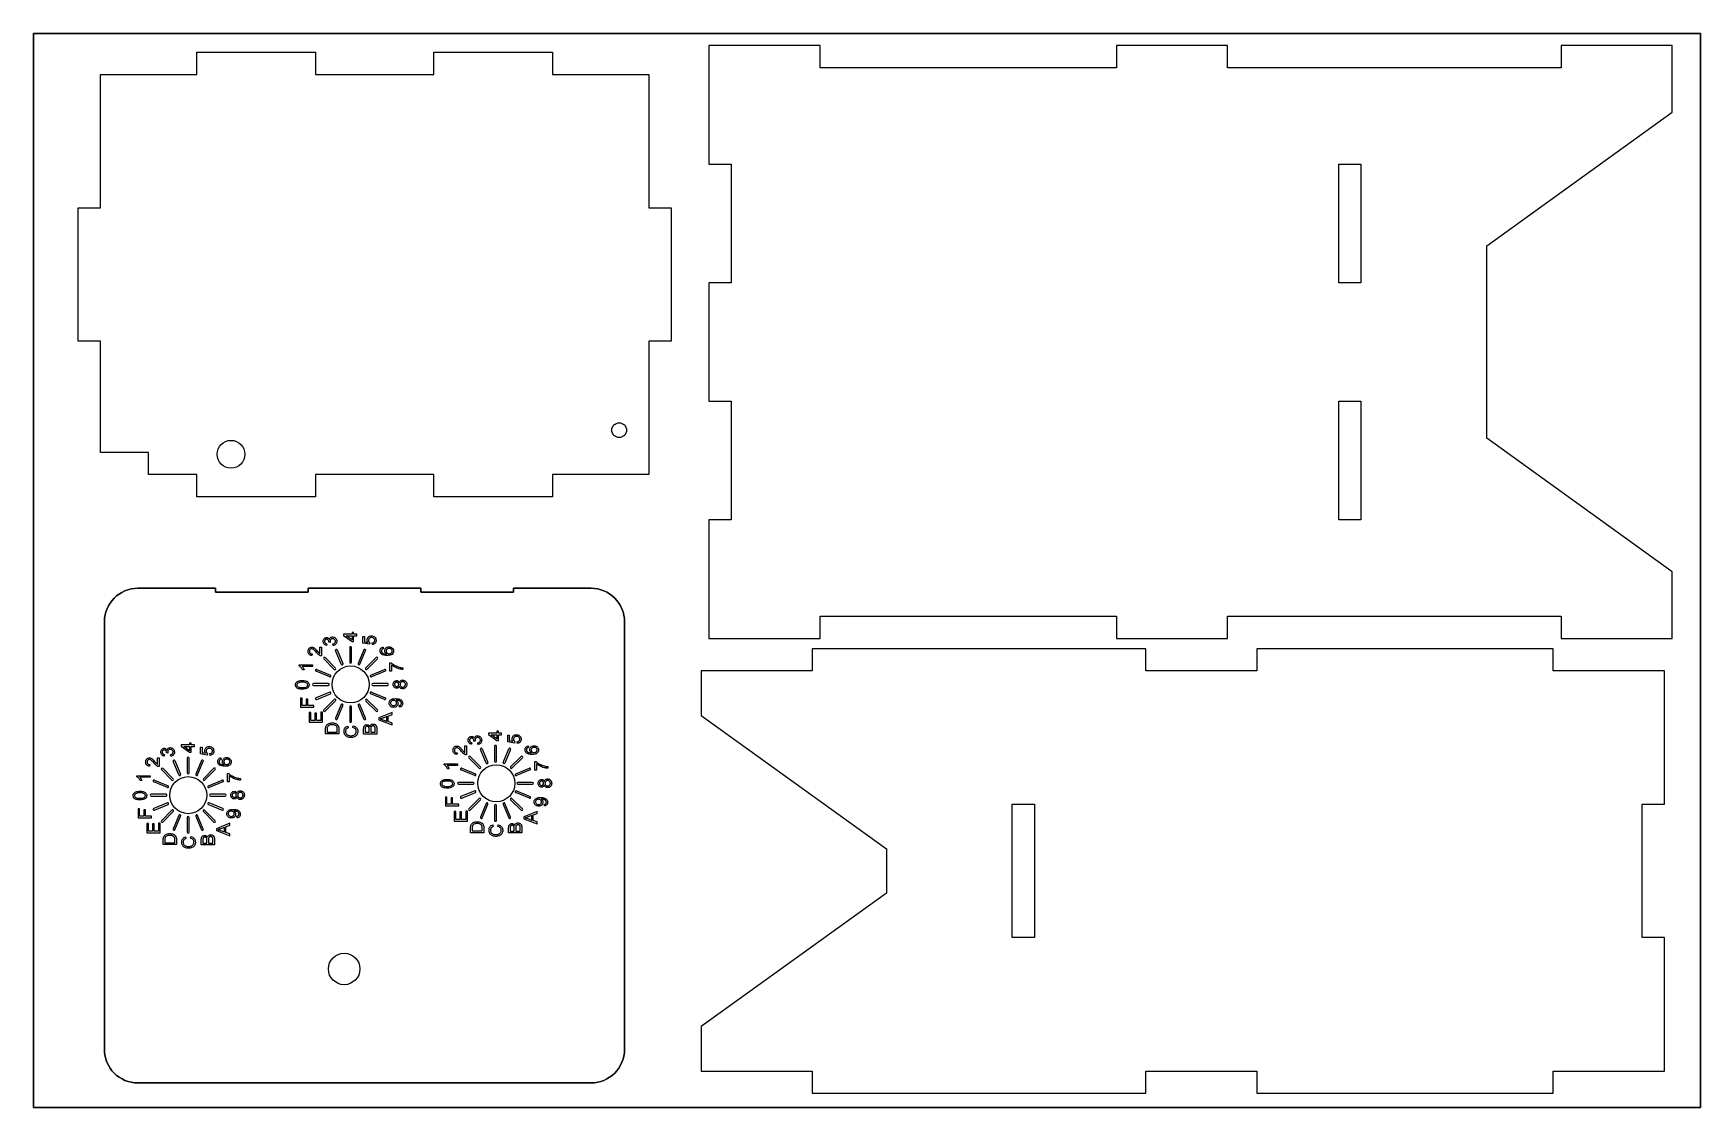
# Model space of a CAD drawing. Header units: millimetres. Extents: x 0 to 450, y 0 to 290.
import ezdxf

# ---------------------------------------------------------------- set-up
doc = ezdxf.new("R2010")
doc.units = ezdxf.units.MM
doc.header["$MEASUREMENT"] = 0
doc.layers.add('border', color=3, linetype='Continuous')
doc.layers.add('grave', color=1, linetype='Continuous')

msp = doc.modelspace()

# ---------------------------------------------------------------- linework, layer by layer
for points in [[(450, 290), (450, 0), (0, 0), (0, 290)], [(31.11, 176.88), (18.11, 176.88), (18.11, 206.88), (12.11, 206.88), (12.11, 242.88), (18.11, 242.88), (18.11, 278.88), (44.11, 278.88), (44.11, 284.88), (76.11, 284.88), (76.11, 278.88), (108.11, 278.88), (108.11, 284.88), (140.11, 284.88), (140.11, 278.88), (166.11, 278.88), (166.11, 242.88), (172.11, 242.88), (172.11, 206.88), (166.11, 206.88), (166.11, 170.88), (140.11, 170.88), (140.11, 164.88), (108.11, 164.88), (108.11, 170.88), (76.11, 170.88), (76.11, 164.88), (44.11, 164.88), (44.11, 170.88), (31.11, 170.88)], [(188.32, 254.68), (188.32, 222.68), (182.32, 222.68), (182.32, 190.68), (188.32, 190.68), (188.32, 158.68), (182.32, 158.68), (182.32, 126.68), (212.32, 126.68), (212.32, 132.68), (292.32, 132.68), (292.32, 126.68), (322.32, 126.68), (322.32, 132.68), (412.32, 132.68), (412.32, 126.68), (442.32, 126.68), (442.32, 144.68), (392.33, 180.68), (392.33, 232.68), (442.32, 268.68), (442.32, 286.68), (412.32, 286.68), (412.32, 280.68), (322.32, 280.68), (322.32, 286.68), (292.32, 286.68), (292.32, 280.68), (212.32, 280.68), (212.32, 286.68), (182.32, 286.68), (182.32, 254.68)], [(352.32, 222.68), (352.32, 254.68), (358.32, 254.68), (358.32, 222.68)], [(352.32, 158.68), (352.32, 190.68), (358.32, 190.68), (358.32, 158.68)], [(434.22, 81.89), (440.22, 81.89), (440.22, 117.89), (410.22, 117.89), (410.22, 123.89), (330.22, 123.89), (330.22, 117.89), (300.22, 117.89), (300.22, 123.89), (210.22, 123.89), (210.22, 117.89), (180.22, 117.89), (180.22, 105.89), (230.22, 69.89), (230.22, 57.89), (180.22, 21.89), (180.22, 9.89), (210.22, 9.89), (210.22, 3.89), (300.22, 3.89), (300.22, 9.89), (330.22, 9.89), (330.22, 3.89), (410.22, 3.89), (410.22, 9.89), (440.22, 9.89), (440.22, 45.89), (434.22, 45.89)], [(270.22, 81.89), (270.22, 45.89), (264.22, 45.89), (264.22, 81.89)]]:
    msp.add_lwpolyline(points, close=True)
for points in [[(19.18, 131.19), (19.18, 15.68, 0.414214), (28.18, 6.68), (150.55, 6.68, 0.414214), (159.55, 15.68), (159.55, 131.19, 0.414214), (150.55, 140.19), (129.55, 140.19), (129.55, 139.19), (104.55, 139.19), (104.55, 140.19), (74.18, 140.19), (74.18, 139.19), (49.18, 139.19), (49.18, 140.19), (28.18, 140.19, 0.414213)], [(19.18, 131.19, -0.414213), (28.18, 140.19), (49.18, 140.19), (49.18, 139.19), (74.18, 139.19), (74.18, 140.19), (104.55, 140.19), (104.55, 139.19), (129.55, 139.19), (129.55, 140.19), (150.55, 140.19, -0.414214), (159.55, 131.19), (159.55, 15.68, -0.414214), (150.55, 6.68), (28.18, 6.68, -0.414214), (19.18, 15.68)]]:
    msp.add_lwpolyline(points, format="xyb", close=True)
for centre, radius in [((158.11, 182.88), 2), ((53.36, 176.38), 3.75), ((85.63, 114.24), 5), ((124.94, 87.56), 5), ((41.81, 84.35), 5), ((83.89, 37.45), 4.25), ((83.89, 37.45), 4.25)]:
    msp.add_circle(centre, radius)
at = {"layer": 'border'}
msp.add_lwpolyline([(450, 0), (450, 290), (0, 290), (0, 0)], close=True, dxfattribs=at)
at = {"layer": 'grave'}
for p, q in [((88.92, 125.42), (88.92, 127.2)), ((88.92, 127.2), (89.34, 127.2)), ((89.34, 127.2), (89.34, 125.77)), ((75.23, 122.49), (75.18, 122.03)), ((77.32, 122.56), (77.32, 124.32)), ((77.32, 124.32), (77.74, 124.32)), ((77.74, 124.32), (77.74, 121.95)), ((79.24, 125.21), (79.16, 124.77)), ((80.14, 125.6), (79.75, 125.64)), ((80.88, 124.73), (80.83, 125.17)), ((83.1, 119.69), (81.57, 123.38)), ((82.03, 123.58), (83.56, 119.88)), ((90.75, 125.07), (88.92, 125.42)), ((89.34, 125.77), (90.3, 125.58)), ((90.81, 125.48), (90.75, 125.07)), ((91.51, 124.99), (91.47, 125.45)), ((94.46, 124.33), (94.49, 123.89)), ((71.78, 119.21), (71.78, 119.5)), ((71.78, 119.5), (75.37, 119.5)), ((75.37, 119.06), (72.57, 119.06)), ((73.1, 118.18), (72.68, 118.18)), ((75.37, 119.5), (75.37, 119.06)), ((79.99, 116.31), (76.29, 117.84)), ((76.48, 118.3), (80.18, 116.77)), ((81.21, 118.31), (78.38, 121.14)), ((78.73, 121.49), (81.56, 118.66)), ((91.07, 116.77), (94.77, 118.3)), ((94.96, 117.84), (91.27, 116.31)), ((96.21, 117.8), (96.21, 120.11)), ((96.21, 120.11), (96.55, 120.11)), ((96.63, 117.8), (96.21, 117.8)), ((96.63, 119.55), (96.63, 117.8)), ((99.74, 118.75), (99.74, 118.3)), ((92.52, 106.99), (89.69, 109.82)), ((90.05, 110.18), (92.87, 107.35)), ((94.77, 110.18), (91.07, 111.71)), ((91.27, 112.18), (94.96, 110.65)), ((98.8, 108.12), (98.76, 108.54)), ((94.33, 104.73), (95.38, 104.34)), ((95.38, 105.55), (94.39, 105.18)), ((95.38, 104.34), (95.38, 105.55)), ((78.87, 100.9), (78.87, 102.13)), ((82.45, 100.9), (78.87, 100.9)), ((79.3, 102.13), (79.3, 101.37)), ((79.3, 101.37), (82.03, 101.37)), ((82.03, 101.37), (82.03, 102.14)), ((82.45, 102.19), (82.45, 100.9)), ((84.9, 103.01), (85.01, 102.55)), ((86.24, 102.6), (86.36, 103.07)), ((89.13, 100.85), (89.13, 102.19)), ((92.71, 100.85), (89.13, 100.85)), ((89.55, 102.03), (89.55, 101.32)), ((89.55, 101.32), (90.64, 101.32)), ((90.64, 101.32), (90.64, 102.09)), ((91.06, 102.15), (91.06, 101.32)), ((91.06, 101.32), (92.29, 101.32)), ((92.29, 101.32), (92.29, 102.21)), ((92.71, 102.21), (92.71, 100.85)), ((128.04, 98.73), (128.04, 100.51)), ((128.04, 100.51), (128.46, 100.51)), ((128.46, 100.51), (128.46, 99.08)), ((128.46, 99.08), (129.43, 98.89)), ((35.43, 95.32), (35.35, 94.88)), ((36.32, 95.71), (35.93, 95.76)), ((37.07, 94.84), (37.01, 95.28)), ((45.1, 95.53), (45.1, 97.31)), ((45.1, 97.31), (45.52, 97.31)), ((46.94, 95.18), (45.1, 95.53)), ((45.52, 97.31), (45.52, 95.88)), ((45.52, 95.88), (46.48, 95.69)), ((46.99, 95.6), (46.94, 95.18)), ((47.69, 95.1), (47.65, 95.57)), ((114.36, 95.8), (114.31, 95.35)), ((116.45, 95.87), (116.45, 97.63)), ((116.45, 97.63), (116.87, 97.63)), ((116.87, 97.63), (116.87, 95.26)), ((117.86, 94.8), (120.69, 91.97)), ((118.37, 98.52), (118.29, 98.09)), ((119.26, 98.91), (118.88, 98.96)), ((120.01, 98.04), (119.95, 98.48)), ((122.23, 93), (120.7, 96.7)), ((121.16, 96.89), (122.69, 93.19)), ((126.82, 93.19), (128.35, 96.89)), ((128.81, 96.7), (127.28, 93)), ((129.88, 98.38), (128.04, 98.73)), ((128.82, 91.97), (131.65, 94.8)), ((129.94, 98.8), (129.88, 98.38)), ((130.64, 98.3), (130.6, 98.77)), ((133.59, 97.64), (133.62, 97.2)), ((31.41, 92.6), (31.37, 92.15)), ((33.5, 92.67), (33.5, 94.43)), ((33.5, 94.43), (33.93, 94.43)), ((33.93, 94.43), (33.93, 92.06)), ((37.39, 88.42), (34.56, 91.25)), ((34.92, 91.6), (37.74, 88.77)), ((39.28, 89.8), (37.75, 93.5)), ((38.21, 93.69), (39.75, 89.99)), ((50.64, 94.44), (50.68, 94)), ((52.39, 87.91), (52.39, 90.22)), ((52.39, 90.22), (52.73, 90.22)), ((110.91, 92.52), (110.91, 92.81)), ((110.91, 92.81), (114.5, 92.81)), ((114.5, 92.37), (111.7, 92.37)), ((112.23, 91.49), (111.8, 91.49)), ((114.5, 92.81), (114.5, 92.37)), ((119.12, 89.62), (115.42, 91.15)), ((115.61, 91.61), (119.31, 90.08)), ((120.34, 91.62), (117.51, 94.45)), ((132, 94.45), (129.17, 91.62)), ((130.2, 90.08), (133.9, 91.61)), ((134.09, 91.15), (130.39, 89.62)), ((135.33, 91.11), (135.33, 93.43)), ((135.33, 93.43), (135.68, 93.43)), ((135.76, 91.11), (135.33, 91.11)), ((135.76, 92.86), (135.76, 91.11)), ((138.87, 92.06), (138.87, 91.61)), ((27.96, 89.32), (27.96, 89.61)), ((27.96, 89.61), (31.56, 89.61)), ((31.56, 89.17), (28.75, 89.17)), ((29.28, 88.29), (28.86, 88.29)), ((31.56, 89.61), (31.56, 89.17)), ((36.17, 86.42), (32.48, 87.95)), ((32.67, 88.41), (36.36, 86.88)), ((47.26, 86.88), (50.95, 88.41)), ((51.14, 87.95), (47.45, 86.42)), ((52.81, 87.91), (52.39, 87.91)), ((52.81, 89.66), (52.81, 87.91)), ((55.92, 88.86), (55.92, 88.41)), ((117.51, 80.66), (120.34, 83.49)), ((120.69, 83.13), (117.86, 80.31)), ((131.65, 80.31), (128.82, 83.13)), ((129.17, 83.49), (132, 80.66)), ((133.9, 83.5), (130.2, 85.03)), ((130.39, 85.49), (134.09, 83.96)), ((137.93, 81.43), (137.89, 81.86)), ((48.7, 77.11), (45.88, 79.93)), ((46.23, 80.29), (49.06, 77.46)), ((54.99, 78.23), (54.95, 78.65)), ((133.46, 78.05), (134.51, 77.65)), ((134.51, 78.87), (133.52, 78.49)), ((134.51, 77.65), (134.51, 78.87)), ((35.06, 71.01), (35.06, 72.24)), ((35.48, 72.24), (35.48, 71.49)), ((38.21, 71.49), (38.21, 72.25)), ((38.64, 72.3), (38.64, 71.01)), ((41.08, 73.12), (41.19, 72.66)), ((42.42, 72.71), (42.54, 73.19)), ((45.32, 70.96), (45.32, 72.3)), ((45.74, 72.15), (45.74, 71.43)), ((46.82, 71.43), (46.82, 72.21)), ((47.24, 72.26), (47.24, 71.43)), ((48.47, 71.43), (48.47, 72.32)), ((48.9, 72.32), (48.9, 70.96)), ((50.52, 74.84), (51.57, 74.45)), ((51.57, 75.67), (50.58, 75.29)), ((51.57, 74.45), (51.57, 75.67)), ((118, 74.21), (118, 75.44)), ((121.58, 74.21), (118, 74.21)), ((118.42, 75.44), (118.42, 74.69)), ((118.42, 74.69), (121.16, 74.69)), ((121.16, 74.69), (121.16, 75.45)), ((121.58, 75.5), (121.58, 74.21)), ((124.03, 76.33), (124.14, 75.86)), ((125.37, 75.91), (125.49, 76.39)), ((128.26, 74.16), (128.26, 75.5)), ((131.84, 74.16), (128.26, 74.16)), ((128.68, 75.35), (128.68, 74.63)), ((128.68, 74.63), (129.76, 74.63)), ((129.76, 74.63), (129.76, 75.41)), ((130.19, 75.46), (130.19, 74.63)), ((130.19, 74.63), (131.42, 74.63)), ((131.42, 74.63), (131.42, 75.52)), ((131.84, 75.52), (131.84, 74.16)), ((38.64, 71.01), (35.06, 71.01)), ((35.48, 71.49), (38.21, 71.49)), ((48.9, 70.96), (45.32, 70.96)), ((45.74, 71.43), (46.82, 71.43)), ((47.24, 71.43), (48.47, 71.43))]:
    msp.add_line(p, q, dxfattribs=at)
for points in [[(87.27, 127.8), (86.41, 127.8), (86.41, 128.28), (86.01, 128.28), (86.01, 127.8), (83.69, 127.8), (83.69, 127.44), (86.01, 125.81), (86.41, 125.81), (86.41, 127.36), (87.27, 127.36)], [(86.01, 126.24), (84.39, 127.36), (86.01, 127.36)], [(75.67, 108.6), (74.04, 108.6), (74.04, 110.28), (73.62, 110.28), (73.62, 108.6), (72.51, 108.6), (72.51, 110.54), (72.09, 110.54), (72.09, 108.13), (75.67, 108.13)], [(78.05, 106.72), (77.62, 106.72), (77.62, 104.52), (76.41, 104.52), (76.41, 106.5), (75.99, 106.5), (75.99, 104.52), (74.89, 104.52), (74.89, 106.63), (74.47, 106.63), (74.47, 104.04), (78.05, 104.04)], [(96.85, 103.81), (95.77, 104.2), (95.77, 105.7), (96.85, 106.12), (96.85, 106.66), (93.27, 105.19), (93.27, 104.68), (96.85, 103.31)], [(126.39, 101.11), (125.54, 101.11), (125.54, 101.6), (125.13, 101.6), (125.13, 101.11), (122.82, 101.11), (122.82, 100.75), (125.13, 99.12), (125.54, 99.12), (125.54, 100.67), (126.39, 100.67)], [(125.13, 99.55), (123.52, 100.67), (125.13, 100.67)], [(43.45, 97.91), (42.59, 97.91), (42.59, 98.4), (42.19, 98.4), (42.19, 97.91), (39.87, 97.91), (39.87, 97.55), (42.19, 95.92), (42.59, 95.92), (42.59, 97.47), (43.45, 97.47)], [(42.19, 96.35), (40.58, 97.47), (42.19, 97.47)], [(114.8, 81.91), (113.17, 81.91), (113.17, 83.59), (112.75, 83.59), (112.75, 81.91), (111.64, 81.91), (111.64, 83.85), (111.22, 83.85), (111.22, 81.44), (114.8, 81.44)], [(31.85, 78.71), (30.23, 78.71), (30.23, 80.39), (29.8, 80.39), (29.8, 78.71), (28.69, 78.71), (28.69, 80.65), (28.27, 80.65), (28.27, 78.24), (31.85, 78.24)], [(34.23, 76.83), (33.81, 76.83), (33.81, 74.63), (32.59, 74.63), (32.59, 76.61), (32.17, 76.61), (32.17, 74.63), (31.07, 74.63), (31.07, 76.74), (30.65, 76.74), (30.65, 74.16), (34.23, 74.16)], [(53.04, 73.92), (51.95, 74.31), (51.95, 75.81), (53.04, 76.23), (53.04, 76.77), (49.46, 75.3), (49.46, 74.79), (53.04, 73.42)], [(117.18, 80.03), (116.75, 80.03), (116.75, 77.83), (115.53, 77.83), (115.53, 79.81), (115.11, 79.81), (115.11, 77.83), (114.02, 77.83), (114.02, 79.95), (113.6, 79.95), (113.6, 77.36), (117.18, 77.36)], [(135.98, 77.12), (134.9, 77.52), (134.9, 79.01), (135.98, 79.43), (135.98, 79.97), (132.4, 78.5), (132.4, 77.99), (135.98, 76.62)]]:
    msp.add_lwpolyline(points, close=True, dxfattribs=at)
for points in [[(85.88, 120.24), (85.88, 124.24, 1), (85.38, 124.24), (85.38, 120.24, 1)], [(88.15, 119.69), (89.68, 123.38, 1), (89.22, 123.58), (87.69, 119.88, 1)], [(90.05, 118.31), (92.87, 121.14, 1), (92.52, 121.49), (89.69, 118.66, 1)], [(75.63, 113.99), (79.63, 113.99, 1), (79.63, 114.49), (75.63, 114.49, 1)], [(91.63, 113.99), (95.63, 113.99, 1), (95.63, 114.49), (91.63, 114.49, 1)], [(79.99, 112.18), (76.29, 110.65, 1), (76.48, 110.18), (80.18, 111.71, 1)], [(81.21, 110.18), (78.38, 107.35, 1), (78.73, 106.99), (81.56, 109.82, 1)], [(83.1, 108.79), (81.57, 105.1, 1), (82.03, 104.91), (83.56, 108.6, 1)], [(85.38, 108.24), (85.38, 104.24, 1), (85.88, 104.24), (85.88, 108.24, 1)], [(87.69, 108.6), (89.22, 104.91, 1), (89.68, 105.1), (88.15, 108.79, 1)], [(42.06, 90.35), (42.06, 94.35, 1), (41.56, 94.35), (41.56, 90.35, 1)], [(125, 93.55), (125, 97.55, 1), (124.5, 97.55), (124.5, 93.55, 1)], [(44.34, 89.8), (45.87, 93.5, 1), (45.41, 93.69), (43.88, 89.99, 1)], [(46.23, 88.42), (49.06, 91.25, 1), (48.7, 91.6), (45.88, 88.77, 1)], [(114.75, 87.3), (118.75, 87.3, 1), (118.75, 87.8), (114.75, 87.8, 1)], [(119.12, 85.49), (115.42, 83.96, 1), (115.61, 83.5), (119.31, 85.03, 1)], [(130.75, 87.3), (134.75, 87.3, 1), (134.75, 87.8), (130.75, 87.8, 1)], [(31.81, 84.1), (35.81, 84.1, 1), (35.81, 84.6), (31.81, 84.6, 1)], [(36.17, 82.29), (32.48, 80.76, 1), (32.67, 80.3), (36.36, 81.83, 1)], [(47.26, 81.83), (50.95, 80.3, 1), (51.14, 80.76), (47.45, 82.29, 1)], [(47.81, 84.1), (51.81, 84.1, 1), (51.81, 84.6), (47.81, 84.6, 1)], [(122.23, 82.11), (120.7, 78.41, 1), (121.16, 78.22), (122.69, 81.92, 1)], [(124.5, 81.55), (124.5, 77.55, 1), (125, 77.55), (125, 81.55, 1)], [(126.82, 81.92), (128.35, 78.22, 1), (128.81, 78.41), (127.28, 82.11, 1)], [(37.39, 80.29), (34.56, 77.46, 1), (34.92, 77.11), (37.74, 79.93, 1)], [(39.28, 78.91), (37.75, 75.21, 1), (38.21, 75.02), (39.75, 78.71, 1)], [(41.56, 78.35), (41.56, 74.35, 1), (42.06, 74.35), (42.06, 78.35, 1)], [(43.88, 78.71), (45.41, 75.02, 1), (45.87, 75.21), (44.34, 78.91, 1)]]:
    msp.add_lwpolyline(points, format="xyb", close=True, dxfattribs=at)
for centre in [(85.63, 114.24), (124.94, 87.56), (41.81, 84.35)]:
    msp.add_circle(centre, 5, dxfattribs=at)
for centre, start, end in [((78.56, 121.31), 45, 225), ((81.8, 123.48), 22.5, 202.5), ((76.39, 118.07), 67.5, 247.5), ((81.38, 118.48), 225, 45), ((83.33, 119.78), 202.5, 22.5), ((94.87, 118.07), 292.5, 112.5), ((80.08, 116.54), 247.5, 67.5), ((91.17, 116.54), 112.5, 292.5), ((89.87, 110), 45, 225), ((91.17, 111.95), 67.5, 247.5), ((94.87, 110.41), 247.5, 67.5), ((92.7, 107.17), 225, 45), ((117.68, 94.63), 45, 225), ((120.93, 96.79), 22.5, 202.5), ((128.58, 96.79), 337.5, 157.5), ((131.83, 94.63), 315, 135), ((34.74, 91.42), 45, 225), ((37.98, 93.59), 22.5, 202.5), ((115.52, 91.38), 67.5, 247.5), ((119.21, 89.85), 247.5, 67.5), ((120.51, 91.8), 225, 45), ((122.46, 93.1), 202.5, 22.5), ((127.05, 93.1), 157.5, 337.5), ((129, 91.8), 135, 315), ((130.3, 89.85), 112.5, 292.5), ((133.99, 91.38), 292.5, 112.5), ((32.57, 88.18), 67.5, 247.5), ((36.27, 86.65), 247.5, 67.5), ((37.57, 88.6), 225, 45), ((39.51, 89.9), 202.5, 22.5), ((47.35, 86.65), 112.5, 292.5), ((51.05, 88.18), 292.5, 112.5), ((130.3, 85.26), 67.5, 247.5), ((120.51, 83.31), 315, 135), ((129, 83.31), 45, 225), ((133.99, 83.73), 247.5, 67.5), ((46.05, 80.11), 45, 225), ((48.88, 77.28), 225, 45), ((117.68, 80.48), 135, 315), ((131.83, 80.48), 225, 45)]:
    msp.add_arc(centre, 0.25, start, end, dxfattribs=at)
for points, knots in [([(78.24, 125.85), (78.24, 125.94), (78.25, 126.13), (78.32, 126.3), (78.36, 126.39)], [0, 0, 0, 0, 0.02831224, 0.05579835, 0.05579835, 0.05579835, 0.05579835]), ([(78.36, 126.39), (78.41, 126.47), (78.49, 126.62), (78.64, 126.72), (78.7, 126.77)], [0, 0, 0, 0, 0.02635026, 0.05150271, 0.05150271, 0.05150271, 0.05150271]), ([(78.76, 126.28), (78.71, 126.22), (78.61, 126.1), (78.6, 125.94), (78.6, 125.86)], [0, 0, 0, 0, 0.02219818, 0.04602926, 0.04602926, 0.04602926, 0.04602926]), ([(78.7, 126.77), (78.78, 126.8), (78.92, 126.88), (79.09, 126.89), (79.17, 126.9)], [0, 0, 0, 0, 0.02444831, 0.04841448, 0.04841448, 0.04841448, 0.04841448]), ([(79.16, 126.45), (79.08, 126.44), (78.93, 126.43), (78.81, 126.33), (78.76, 126.28)], [0, 0, 0, 0, 0.02246997, 0.04420715, 0.04420715, 0.04420715, 0.04420715]), ([(79.61, 126.22), (79.55, 126.29), (79.43, 126.42), (79.25, 126.44), (79.16, 126.45)], [0, 0, 0, 0, 0.02510623, 0.05224382, 0.05224382, 0.05224382, 0.05224382]), ([(79.17, 126.9), (79.24, 126.89), (79.39, 126.88), (79.52, 126.81), (79.59, 126.77)], [0, 0, 0, 0, 0.02237336, 0.04451912, 0.04451912, 0.04451912, 0.04451912]), ([(79.59, 126.77), (79.65, 126.72), (79.78, 126.62), (79.85, 126.48), (79.89, 126.4)], [0, 0, 0, 0, 0.02303291, 0.04818776, 0.04818776, 0.04818776, 0.04818776]), ([(79.75, 125.72), (79.75, 125.81), (79.74, 125.99), (79.65, 126.14), (79.61, 126.22)], [0, 0, 0, 0, 0.02692259, 0.05319474, 0.05319474, 0.05319474, 0.05319474]), ([(79.89, 126.4), (79.92, 126.5), (79.98, 126.69), (80.12, 126.83), (80.19, 126.9)], [0, 0, 0, 0, 0.03036364, 0.05886113, 0.05886113, 0.05886113, 0.05886113]), ([(80.28, 126.41), (80.23, 126.34), (80.11, 126.19), (80.09, 126), (80.09, 125.91)], [0, 0, 0, 0, 0.02686561, 0.055128, 0.055128, 0.055128, 0.055128]), ([(80.19, 126.9), (80.28, 126.95), (80.46, 127.06), (80.66, 127.07), (80.77, 127.07)], [0, 0, 0, 0, 0.02912511, 0.06119641, 0.06119641, 0.06119641, 0.06119641]), ([(80.78, 126.61), (80.69, 126.6), (80.5, 126.58), (80.35, 126.47), (80.28, 126.41)], [0, 0, 0, 0, 0.02805741, 0.05484616, 0.05484616, 0.05484616, 0.05484616]), ([(80.77, 127.07), (80.92, 127.06), (81.22, 127.03), (81.45, 126.83), (81.57, 126.73)], [0, 0, 0, 0, 0.04413944, 0.08846695, 0.08846695, 0.08846695, 0.08846695]), ([(81.31, 126.39), (81.24, 126.45), (81.08, 126.58), (80.88, 126.6), (80.78, 126.61)], [0, 0, 0, 0, 0.02889628, 0.05855586, 0.05855586, 0.05855586, 0.05855586]), ([(81.53, 125.87), (81.52, 125.97), (81.5, 126.16), (81.38, 126.32), (81.31, 126.39)], [0, 0, 0, 0, 0.02909503, 0.05781441, 0.05781441, 0.05781441, 0.05781441]), ([(81.57, 126.73), (81.66, 126.61), (81.86, 126.35), (81.88, 126.03), (81.89, 125.87)], [0, 0, 0, 0, 0.04577052, 0.09419053, 0.09419053, 0.09419053, 0.09419053]), ([(90.07, 126.25), (90.09, 126.4), (90.11, 126.7), (90.3, 126.93), (90.4, 127.04)], [0, 0, 0, 0, 0.04396875, 0.08734001, 0.08734001, 0.08734001, 0.08734001]), ([(90.3, 125.58), (90.23, 125.68), (90.11, 125.89), (90.08, 126.13), (90.07, 126.25)], [0, 0, 0, 0, 0.03706885, 0.07212838, 0.07212838, 0.07212838, 0.07212838]), ([(90.4, 127.04), (90.52, 127.14), (90.76, 127.33), (91.07, 127.35), (91.23, 127.37)], [0, 0, 0, 0, 0.04428646, 0.09136764, 0.09136764, 0.09136764, 0.09136764]), ([(90.68, 126.69), (90.62, 126.61), (90.48, 126.45), (90.47, 126.24), (90.46, 126.13)], [0, 0, 0, 0, 0.02932796, 0.0607159, 0.0607159, 0.0607159, 0.0607159]), ([(90.46, 126.13), (90.47, 126.07), (90.47, 125.93), (90.53, 125.81), (90.56, 125.75)], [0, 0, 0, 0, 0.02034598, 0.03986304, 0.03986304, 0.03986304, 0.03986304]), ([(91.27, 126.9), (91.16, 126.89), (90.94, 126.88), (90.76, 126.75), (90.68, 126.69)], [0, 0, 0, 0, 0.03404226, 0.06422729, 0.06422729, 0.06422729, 0.06422729]), ([(91.23, 127.37), (91.39, 127.35), (91.69, 127.33), (91.95, 127.16), (92.07, 127.08)], [0, 0, 0, 0, 0.04583817, 0.08998056, 0.08998056, 0.08998056, 0.08998056]), ([(91.91, 126.68), (91.82, 126.74), (91.63, 126.88), (91.4, 126.89), (91.27, 126.9)], [0, 0, 0, 0, 0.03234495, 0.06841027, 0.06841027, 0.06841027, 0.06841027]), ([(92.15, 126.14), (92.14, 126.24), (92.12, 126.45), (91.98, 126.6), (91.91, 126.68)], [0, 0, 0, 0, 0.02990125, 0.06020051, 0.06020051, 0.06020051, 0.06020051]), ([(91.98, 125.69), (92.03, 125.76), (92.13, 125.89), (92.14, 126.06), (92.15, 126.14)], [0, 0, 0, 0, 0.02421323, 0.04902314, 0.04902314, 0.04902314, 0.04902314]), ([(92.07, 127.08), (92.2, 126.96), (92.46, 126.7), (92.49, 126.33), (92.51, 126.14)], [0, 0, 0, 0, 0.0521501, 0.1065301, 0.1065301, 0.1065301, 0.1065301]), ([(92.51, 126.14), (92.5, 125.99), (92.48, 125.7), (92.31, 125.46), (92.23, 125.35)], [0, 0, 0, 0, 0.04486587, 0.08575106, 0.08575106, 0.08575106, 0.08575106]), ([(74.15, 123.2), (74.16, 123.36), (74.17, 123.66), (74.35, 123.9), (74.43, 124.01)], [0, 0, 0, 0, 0.04669189, 0.08806999, 0.08806999, 0.08806999, 0.08806999]), ([(74.41, 122.38), (74.34, 122.5), (74.17, 122.74), (74.16, 123.04), (74.15, 123.2)], [0, 0, 0, 0, 0.04064736, 0.08696067, 0.08696067, 0.08696067, 0.08696067]), ([(75.18, 122.03), (75.03, 122.06), (74.74, 122.1), (74.52, 122.29), (74.41, 122.38)], [0, 0, 0, 0, 0.04587519, 0.08619709, 0.08619709, 0.08619709, 0.08619709]), ([(74.43, 124.01), (74.54, 124.1), (74.74, 124.28), (75.01, 124.3), (75.14, 124.31)], [0, 0, 0, 0, 0.03911668, 0.07865432, 0.07865432, 0.07865432, 0.07865432]), ([(74.69, 123.67), (74.64, 123.6), (74.53, 123.46), (74.52, 123.28), (74.51, 123.19)], [0, 0, 0, 0, 0.02537745, 0.0529362, 0.0529362, 0.0529362, 0.0529362]), ([(74.51, 123.19), (74.52, 123.09), (74.53, 122.9), (74.65, 122.75), (74.7, 122.68)], [0, 0, 0, 0, 0.02895846, 0.05536998, 0.05536998, 0.05536998, 0.05536998]), ([(75.13, 123.86), (75.05, 123.85), (74.88, 123.84), (74.75, 123.73), (74.69, 123.67)], [0, 0, 0, 0, 0.02452691, 0.04893536, 0.04893536, 0.04893536, 0.04893536]), ([(74.7, 122.68), (74.78, 122.62), (74.93, 122.5), (75.13, 122.49), (75.23, 122.49)], [0, 0, 0, 0, 0.02685609, 0.05728963, 0.05728963, 0.05728963, 0.05728963]), ([(75.66, 123.66), (75.57, 123.72), (75.41, 123.82), (75.22, 123.85), (75.13, 123.86)], [0, 0, 0, 0, 0.03123988, 0.05741224, 0.05741224, 0.05741224, 0.05741224]), ([(75.14, 124.31), (75.21, 124.31), (75.36, 124.3), (75.5, 124.25), (75.56, 124.22)], [0, 0, 0, 0, 0.0214143, 0.04336261, 0.04336261, 0.04336261, 0.04336261]), ([(75.56, 124.22), (75.64, 124.19), (75.79, 124.11), (75.93, 123.99), (76, 123.93)], [0, 0, 0, 0, 0.0242973, 0.05271448, 0.05271448, 0.05271448, 0.05271448]), ([(76.42, 122.87), (76.28, 123.03), (76.05, 123.32), (75.77, 123.56), (75.66, 123.66)], [0, 0, 0, 0, 0.0650277, 0.1095517, 0.1095517, 0.1095517, 0.1095517]), ([(76, 123.93), (76.09, 123.84), (76.31, 123.63), (76.51, 123.39), (76.63, 123.26)], [0, 0, 0, 0, 0.03843259, 0.09255416, 0.09255416, 0.09255416, 0.09255416]), ([(76.96, 122.29), (76.87, 122.37), (76.68, 122.55), (76.51, 122.75), (76.42, 122.87)], [0, 0, 0, 0, 0.03507256, 0.07908852, 0.07908852, 0.07908852, 0.07908852]), ([(76.63, 123.26), (76.72, 123.15), (76.87, 122.97), (77.02, 122.81), (77.08, 122.75)], [0, 0, 0, 0, 0.04278631, 0.0678956, 0.0678956, 0.0678956, 0.0678956]), ([(77.44, 122), (77.35, 122.04), (77.18, 122.11), (77.04, 122.23), (76.96, 122.29)], [0, 0, 0, 0, 0.02670979, 0.05591823, 0.05591823, 0.05591823, 0.05591823]), ([(77.08, 122.75), (77.12, 122.71), (77.19, 122.64), (77.28, 122.59), (77.32, 122.56)], [0, 0, 0, 0, 0.01568666, 0.03022229, 0.03022229, 0.03022229, 0.03022229]), ([(77.74, 121.95), (77.69, 121.95), (77.59, 121.95), (77.49, 121.99), (77.44, 122)], [0, 0, 0, 0, 0.01559851, 0.0311012, 0.0311012, 0.0311012, 0.0311012]), ([(78.48, 125.14), (78.41, 125.24), (78.26, 125.46), (78.24, 125.72), (78.24, 125.85)], [0, 0, 0, 0, 0.03686075, 0.0763322, 0.0763322, 0.0763322, 0.0763322]), ([(79.16, 124.77), (79.03, 124.81), (78.77, 124.87), (78.57, 125.05), (78.48, 125.14)], [0, 0, 0, 0, 0.04137185, 0.07886633, 0.07886633, 0.07886633, 0.07886633]), ([(78.6, 125.86), (78.6, 125.78), (78.61, 125.62), (78.71, 125.49), (78.76, 125.43)], [0, 0, 0, 0, 0.02384132, 0.04655009, 0.04655009, 0.04655009, 0.04655009]), ([(78.76, 125.43), (78.82, 125.38), (78.96, 125.26), (79.14, 125.23), (79.24, 125.21)], [0, 0, 0, 0, 0.02455101, 0.05384432, 0.05384432, 0.05384432, 0.05384432]), ([(79.75, 125.64), (79.75, 125.66), (79.75, 125.68), (79.75, 125.7), (79.75, 125.72)], [0, 0, 0, 0, 0.003984151, 0.007099337, 0.007099337, 0.007099337, 0.007099337]), ([(80.09, 125.91), (80.09, 125.86), (80.1, 125.75), (80.12, 125.65), (80.14, 125.6)], [0, 0, 0, 0, 0.01403026, 0.03144839, 0.03144839, 0.03144839, 0.03144839]), ([(80.83, 125.17), (80.94, 125.19), (81.14, 125.24), (81.29, 125.37), (81.36, 125.43)], [0, 0, 0, 0, 0.03372205, 0.06040708, 0.06040708, 0.06040708, 0.06040708]), ([(81.61, 125.08), (81.51, 124.99), (81.3, 124.8), (81.03, 124.75), (80.88, 124.73)], [0, 0, 0, 0, 0.04044859, 0.0824627, 0.0824627, 0.0824627, 0.0824627]), ([(81.36, 125.43), (81.41, 125.49), (81.51, 125.62), (81.52, 125.79), (81.53, 125.87)], [0, 0, 0, 0, 0.02365744, 0.04814589, 0.04814589, 0.04814589, 0.04814589]), ([(81.89, 125.87), (81.88, 125.72), (81.86, 125.43), (81.69, 125.2), (81.61, 125.08)], [0, 0, 0, 0, 0.04368886, 0.08464274, 0.08464274, 0.08464274, 0.08464274]), ([(90.56, 125.75), (90.59, 125.7), (90.66, 125.59), (90.76, 125.52), (90.81, 125.48)], [0, 0, 0, 0, 0.01885604, 0.03699408, 0.03699408, 0.03699408, 0.03699408]), ([(91.47, 125.45), (91.57, 125.47), (91.76, 125.51), (91.91, 125.63), (91.98, 125.69)], [0, 0, 0, 0, 0.03071424, 0.05681079, 0.05681079, 0.05681079, 0.05681079]), ([(92.23, 125.35), (92.13, 125.25), (91.93, 125.06), (91.65, 125.02), (91.51, 124.99)], [0, 0, 0, 0, 0.0399977, 0.08217247, 0.08217247, 0.08217247, 0.08217247]), ([(93.57, 123.31), (93.58, 123.44), (93.59, 123.7), (93.74, 123.9), (93.8, 124)], [0, 0, 0, 0, 0.03887509, 0.07442257, 0.07442257, 0.07442257, 0.07442257]), ([(93.98, 122.41), (93.86, 122.53), (93.61, 122.78), (93.58, 123.13), (93.57, 123.31)], [0, 0, 0, 0, 0.0498648, 0.1017308, 0.1017308, 0.1017308, 0.1017308]), ([(93.8, 124), (93.89, 124.08), (94.08, 124.25), (94.33, 124.3), (94.46, 124.33)], [0, 0, 0, 0, 0.0355058, 0.07426443, 0.07426443, 0.07426443, 0.07426443]), ([(94.12, 123.72), (94.06, 123.66), (93.95, 123.53), (93.94, 123.37), (93.93, 123.28)], [0, 0, 0, 0, 0.02438635, 0.04888914, 0.04888914, 0.04888914, 0.04888914]), ([(93.93, 123.28), (93.93, 123.22), (93.94, 123.08), (94.01, 122.97), (94.05, 122.91)], [0, 0, 0, 0, 0.01993085, 0.0392026, 0.0392026, 0.0392026, 0.0392026]), ([(95.49, 122.03), (95.18, 122.03), (94.64, 122.04), (94.18, 122.3), (93.98, 122.41)], [0, 0, 0, 0, 0.0901106, 0.1577979, 0.1577979, 0.1577979, 0.1577979]), ([(94.05, 122.91), (94.1, 122.85), (94.23, 122.71), (94.4, 122.63), (94.49, 122.59)], [0, 0, 0, 0, 0.02628348, 0.05551576, 0.05551576, 0.05551576, 0.05551576]), ([(94.49, 123.89), (94.42, 123.87), (94.28, 123.84), (94.17, 123.76), (94.12, 123.72)], [0, 0, 0, 0, 0.023434, 0.04141981, 0.04141981, 0.04141981, 0.04141981]), ([(94.49, 122.59), (94.6, 122.55), (94.87, 122.47), (95.16, 122.47), (95.32, 122.46)], [0, 0, 0, 0, 0.03637255, 0.08403729, 0.08403729, 0.08403729, 0.08403729]), ([(94.84, 123.33), (94.85, 123.47), (94.88, 123.76), (95.07, 123.97), (95.16, 124.08)], [0, 0, 0, 0, 0.041476, 0.08336616, 0.08336616, 0.08336616, 0.08336616]), ([(94.96, 122.85), (94.92, 122.93), (94.85, 123.08), (94.84, 123.25), (94.84, 123.33)], [0, 0, 0, 0, 0.02508842, 0.04985945, 0.04985945, 0.04985945, 0.04985945]), ([(95.32, 122.46), (95.24, 122.52), (95.1, 122.62), (95, 122.78), (94.96, 122.85)], [0, 0, 0, 0, 0.02746894, 0.05332495, 0.05332495, 0.05332495, 0.05332495]), ([(95.16, 124.08), (95.28, 124.17), (95.53, 124.36), (95.84, 124.38), (96, 124.39)], [0, 0, 0, 0, 0.04371909, 0.09089451, 0.09089451, 0.09089451, 0.09089451]), ([(95.44, 123.74), (95.38, 123.67), (95.25, 123.53), (95.24, 123.34), (95.23, 123.24)], [0, 0, 0, 0, 0.02749038, 0.0554706, 0.0554706, 0.0554706, 0.0554706]), ([(95.23, 123.24), (95.24, 123.15), (95.25, 122.96), (95.38, 122.81), (95.44, 122.74)], [0, 0, 0, 0, 0.02804014, 0.05607882, 0.05607882, 0.05607882, 0.05607882]), ([(96.03, 123.94), (95.91, 123.93), (95.7, 123.92), (95.52, 123.8), (95.44, 123.74)], [0, 0, 0, 0, 0.03353898, 0.06286504, 0.06286504, 0.06286504, 0.06286504]), ([(95.44, 122.74), (95.52, 122.68), (95.69, 122.55), (95.89, 122.54), (96, 122.53)], [0, 0, 0, 0, 0.0291851, 0.06095313, 0.06095313, 0.06095313, 0.06095313]), ([(96.82, 122.37), (96.64, 122.27), (96.23, 122.04), (95.76, 122.03), (95.49, 122.03)], [0, 0, 0, 0, 0.0594812, 0.1396326, 0.1396326, 0.1396326, 0.1396326]), ([(96, 124.39), (96.11, 124.38), (96.33, 124.37), (96.53, 124.29), (96.63, 124.24)], [0, 0, 0, 0, 0.03270348, 0.06473412, 0.06473412, 0.06473412, 0.06473412]), ([(96, 122.53), (96.08, 122.54), (96.23, 122.54), (96.37, 122.6), (96.44, 122.63)], [0, 0, 0, 0, 0.02234722, 0.04478512, 0.04478512, 0.04478512, 0.04478512]), ([(96.64, 123.74), (96.55, 123.8), (96.37, 123.92), (96.15, 123.93), (96.03, 123.94)], [0, 0, 0, 0, 0.03044865, 0.06535521, 0.06535521, 0.06535521, 0.06535521]), ([(96.44, 122.63), (96.5, 122.66), (96.63, 122.73), (96.71, 122.84), (96.75, 122.9)], [0, 0, 0, 0, 0.02163182, 0.04201231, 0.04201231, 0.04201231, 0.04201231]), ([(96.63, 124.24), (96.72, 124.19), (96.89, 124.09), (97.01, 123.93), (97.07, 123.84)], [0, 0, 0, 0, 0.03081813, 0.06025255, 0.06025255, 0.06025255, 0.06025255]), ([(96.86, 123.26), (96.85, 123.35), (96.83, 123.54), (96.7, 123.67), (96.64, 123.74)], [0, 0, 0, 0, 0.0264811, 0.0541682, 0.0541682, 0.0541682, 0.0541682]), ([(96.75, 122.9), (96.78, 122.96), (96.85, 123.07), (96.86, 123.2), (96.86, 123.26)], [0, 0, 0, 0, 0.01954109, 0.03835391, 0.03835391, 0.03835391, 0.03835391]), ([(97.22, 123.27), (97.21, 123.09), (97.17, 122.75), (96.94, 122.5), (96.82, 122.37)], [0, 0, 0, 0, 0.0508786, 0.1008497, 0.1008497, 0.1008497, 0.1008497]), ([(97.07, 123.84), (97.11, 123.76), (97.21, 123.57), (97.22, 123.37), (97.22, 123.27)], [0, 0, 0, 0, 0.02945267, 0.06021155, 0.06021155, 0.06021155, 0.06021155]), ([(72.26, 118.82), (72.18, 118.9), (72.04, 119.06), (71.86, 119.16), (71.78, 119.21)], [0, 0, 0, 0, 0.03384013, 0.06204286, 0.06204286, 0.06204286, 0.06204286]), ([(72.68, 118.18), (72.62, 118.29), (72.5, 118.52), (72.34, 118.72), (72.26, 118.82)], [0, 0, 0, 0, 0.03950592, 0.07712933, 0.07712933, 0.07712933, 0.07712933]), ([(72.57, 119.06), (72.62, 119), (72.74, 118.87), (72.83, 118.72), (72.87, 118.64)], [0, 0, 0, 0, 0.02378056, 0.05155298, 0.05155298, 0.05155298, 0.05155298]), ([(72.87, 118.64), (72.92, 118.56), (73.01, 118.41), (73.07, 118.25), (73.1, 118.18)], [0, 0, 0, 0, 0.02780212, 0.05158479, 0.05158479, 0.05158479, 0.05158479]), ([(96.55, 120.11), (96.69, 120), (96.99, 119.74), (97.33, 119.54), (97.51, 119.44)], [0, 0, 0, 0, 0.054333, 0.1182703, 0.1182703, 0.1182703, 0.1182703]), ([(97.56, 118.92), (97.39, 119.01), (97.06, 119.2), (96.77, 119.44), (96.63, 119.55)], [0, 0, 0, 0, 0.0596331, 0.1130964, 0.1130964, 0.1130964, 0.1130964]), ([(97.51, 119.44), (97.72, 119.33), (98.11, 119.12), (98.54, 118.98), (98.75, 118.92)], [0, 0, 0, 0, 0.0680114, 0.1346573, 0.1346573, 0.1346573, 0.1346573]), ([(98.72, 118.46), (98.52, 118.52), (98.12, 118.64), (97.75, 118.82), (97.56, 118.92)], [0, 0, 0, 0, 0.0618409, 0.1242261, 0.1242261, 0.1242261, 0.1242261]), ([(99.74, 118.3), (99.58, 118.31), (99.24, 118.33), (98.9, 118.42), (98.72, 118.46)], [0, 0, 0, 0, 0.0468491, 0.1035713, 0.1035713, 0.1035713, 0.1035713]), ([(98.75, 118.92), (98.91, 118.88), (99.23, 118.79), (99.57, 118.76), (99.74, 118.75)], [0, 0, 0, 0, 0.04828224, 0.09996724, 0.09996724, 0.09996724, 0.09996724]), ([(70.77, 114.12), (70.77, 114.21), (70.78, 114.39), (70.85, 114.55), (70.88, 114.63)], [0, 0, 0, 0, 0.02719356, 0.05225005, 0.05225005, 0.05225005, 0.05225005]), ([(70.98, 113.47), (70.91, 113.57), (70.79, 113.76), (70.77, 114), (70.77, 114.12)], [0, 0, 0, 0, 0.03307273, 0.06919226, 0.06919226, 0.06919226, 0.06919226]), ([(70.88, 114.63), (70.92, 114.7), (71.01, 114.84), (71.15, 114.93), (71.22, 114.98)], [0, 0, 0, 0, 0.02437199, 0.04946516, 0.04946516, 0.04946516, 0.04946516]), ([(71.57, 113.08), (71.45, 113.13), (71.23, 113.22), (71.06, 113.39), (70.98, 113.47)], [0, 0, 0, 0, 0.03792235, 0.07192568, 0.07192568, 0.07192568, 0.07192568]), ([(71.42, 114.63), (71.34, 114.56), (71.17, 114.42), (71.14, 114.22), (71.13, 114.12)], [0, 0, 0, 0, 0.03180097, 0.06094916, 0.06094916, 0.06094916, 0.06094916]), ([(71.13, 114.12), (71.14, 114.02), (71.16, 113.83), (71.31, 113.7), (71.39, 113.63)], [0, 0, 0, 0, 0.02796589, 0.05652493, 0.05652493, 0.05652493, 0.05652493]), ([(71.22, 114.98), (71.3, 115.03), (71.46, 115.13), (71.65, 115.18), (71.75, 115.21)], [0, 0, 0, 0, 0.02732699, 0.05786128, 0.05786128, 0.05786128, 0.05786128]), ([(71.39, 113.63), (71.54, 113.57), (71.92, 113.4), (72.34, 113.4), (72.59, 113.41)], [0, 0, 0, 0, 0.0495856, 0.1240819, 0.1240819, 0.1240819, 0.1240819]), ([(72.59, 114.84), (72.34, 114.84), (71.94, 114.84), (71.56, 114.69), (71.42, 114.63)], [0, 0, 0, 0, 0.073728, 0.12026, 0.12026, 0.12026, 0.12026]), ([(72.59, 112.95), (72.4, 112.96), (72.06, 112.96), (71.72, 113.05), (71.57, 113.08)], [0, 0, 0, 0, 0.0573745, 0.1033223, 0.1033223, 0.1033223, 0.1033223]), ([(71.75, 115.21), (71.87, 115.23), (72.15, 115.28), (72.43, 115.29), (72.59, 115.29)], [0, 0, 0, 0, 0.03732704, 0.0851295, 0.0851295, 0.0851295, 0.0851295]), ([(72.59, 115.29), (72.78, 115.28), (73.13, 115.28), (73.46, 115.2), (73.61, 115.16)], [0, 0, 0, 0, 0.0570071, 0.1028162, 0.1028162, 0.1028162, 0.1028162]), ([(73.77, 114.63), (73.62, 114.69), (73.25, 114.84), (72.84, 114.84), (72.59, 114.84)], [0, 0, 0, 0, 0.0465895, 0.1200131, 0.1200131, 0.1200131, 0.1200131]), ([(72.59, 113.41), (72.84, 113.4), (73.25, 113.4), (73.62, 113.55), (73.77, 113.61)], [0, 0, 0, 0, 0.0735758, 0.1201365, 0.1201365, 0.1201365, 0.1201365]), ([(74.05, 113.31), (73.86, 113.2), (73.41, 112.96), (72.89, 112.96), (72.59, 112.95)], [0, 0, 0, 0, 0.0644396, 0.1516817, 0.1516817, 0.1516817, 0.1516817]), ([(73.61, 115.16), (73.73, 115.11), (73.96, 115.02), (74.13, 114.85), (74.21, 114.77)], [0, 0, 0, 0, 0.03791085, 0.07196247, 0.07196247, 0.07196247, 0.07196247]), ([(74.06, 114.12), (74.04, 114.22), (74.01, 114.43), (73.85, 114.56), (73.77, 114.63)], [0, 0, 0, 0, 0.02880913, 0.06064739, 0.06064739, 0.06064739, 0.06064739]), ([(73.77, 113.61), (73.85, 113.68), (74.01, 113.82), (74.04, 114.02), (74.06, 114.12)], [0, 0, 0, 0, 0.03177515, 0.06057653, 0.06057653, 0.06057653, 0.06057653]), ([(74.42, 114.12), (74.41, 113.96), (74.38, 113.64), (74.16, 113.42), (74.05, 113.31)], [0, 0, 0, 0, 0.04712582, 0.09191752, 0.09191752, 0.09191752, 0.09191752]), ([(74.21, 114.77), (74.27, 114.68), (74.4, 114.48), (74.41, 114.24), (74.42, 114.12)], [0, 0, 0, 0, 0.03317004, 0.06947516, 0.06947516, 0.06947516, 0.06947516]), ([(97.12, 114.24), (97.13, 114.39), (97.15, 114.67), (97.31, 114.89), (97.39, 115)], [0, 0, 0, 0, 0.04284134, 0.08176719, 0.08176719, 0.08176719, 0.08176719]), ([(97.39, 113.49), (97.31, 113.6), (97.15, 113.82), (97.13, 114.1), (97.12, 114.24)], [0, 0, 0, 0, 0.03832235, 0.08083828, 0.08083828, 0.08083828, 0.08083828]), ([(97.39, 115), (97.49, 115.08), (97.68, 115.25), (97.93, 115.27), (98.06, 115.28)], [0, 0, 0, 0, 0.03701224, 0.07381402, 0.07381402, 0.07381402, 0.07381402]), ([(98.04, 113.21), (97.92, 113.23), (97.67, 113.25), (97.48, 113.41), (97.39, 113.49)], [0, 0, 0, 0, 0.03662852, 0.07305552, 0.07305552, 0.07305552, 0.07305552]), ([(97.65, 114.66), (97.6, 114.6), (97.5, 114.48), (97.49, 114.33), (97.48, 114.25)], [0, 0, 0, 0, 0.02247242, 0.0456984, 0.0456984, 0.0456984, 0.0456984]), ([(97.48, 114.25), (97.49, 114.17), (97.5, 114.01), (97.6, 113.89), (97.64, 113.83)], [0, 0, 0, 0, 0.0233602, 0.04565709, 0.04565709, 0.04565709, 0.04565709]), ([(97.64, 113.83), (97.7, 113.78), (97.81, 113.68), (97.96, 113.67), (98.03, 113.66)], [0, 0, 0, 0, 0.0216409, 0.04292354, 0.04292354, 0.04292354, 0.04292354]), ([(98.05, 114.83), (97.98, 114.82), (97.82, 114.81), (97.71, 114.71), (97.65, 114.66)], [0, 0, 0, 0, 0.02263676, 0.04490686, 0.04490686, 0.04490686, 0.04490686]), ([(98.03, 113.66), (98.11, 113.67), (98.27, 113.68), (98.39, 113.78), (98.45, 113.83)], [0, 0, 0, 0, 0.0234309, 0.04557287, 0.04557287, 0.04557287, 0.04557287]), ([(98.49, 113.35), (98.42, 113.31), (98.29, 113.23), (98.13, 113.22), (98.04, 113.21)], [0, 0, 0, 0, 0.02265712, 0.04692978, 0.04692978, 0.04692978, 0.04692978]), ([(98.45, 114.67), (98.39, 114.71), (98.28, 114.81), (98.13, 114.82), (98.05, 114.83)], [0, 0, 0, 0, 0.02155954, 0.043334, 0.043334, 0.043334, 0.043334]), ([(98.06, 115.28), (98.14, 115.28), (98.29, 115.27), (98.43, 115.19), (98.49, 115.15)], [0, 0, 0, 0, 0.02351276, 0.04582798, 0.04582798, 0.04582798, 0.04582798]), ([(98.61, 114.25), (98.6, 114.33), (98.59, 114.49), (98.49, 114.61), (98.45, 114.67)], [0, 0, 0, 0, 0.02344517, 0.04551294, 0.04551294, 0.04551294, 0.04551294]), ([(98.45, 113.83), (98.49, 113.89), (98.59, 114.01), (98.6, 114.17), (98.61, 114.25)], [0, 0, 0, 0, 0.0223482, 0.04637002, 0.04637002, 0.04637002, 0.04637002]), ([(98.49, 115.15), (98.55, 115.1), (98.67, 114.99), (98.74, 114.84), (98.77, 114.75)], [0, 0, 0, 0, 0.02317621, 0.04937035, 0.04937035, 0.04937035, 0.04937035]), ([(98.77, 113.75), (98.74, 113.67), (98.67, 113.51), (98.55, 113.4), (98.49, 113.35)], [0, 0, 0, 0, 0.02672343, 0.05015942, 0.05015942, 0.05015942, 0.05015942]), ([(98.77, 114.75), (98.81, 114.86), (98.89, 115.05), (99.05, 115.19), (99.12, 115.26)], [0, 0, 0, 0, 0.03223906, 0.06178324, 0.06178324, 0.06178324, 0.06178324]), ([(99.1, 113.25), (99.02, 113.31), (98.87, 113.45), (98.81, 113.65), (98.77, 113.75)], [0, 0, 0, 0, 0.02919832, 0.06066267, 0.06066267, 0.06066267, 0.06066267]), ([(99.17, 114.77), (99.11, 114.69), (98.99, 114.54), (98.97, 114.34), (98.97, 114.24)], [0, 0, 0, 0, 0.02841482, 0.05795717, 0.05795717, 0.05795717, 0.05795717]), ([(98.97, 114.24), (98.97, 114.14), (98.99, 113.95), (99.11, 113.8), (99.17, 113.73)], [0, 0, 0, 0, 0.02881068, 0.05651353, 0.05651353, 0.05651353, 0.05651353]), ([(99.68, 113.07), (99.57, 113.08), (99.36, 113.09), (99.18, 113.2), (99.1, 113.25)], [0, 0, 0, 0, 0.03237778, 0.06192551, 0.06192551, 0.06192551, 0.06192551]), ([(99.12, 115.26), (99.21, 115.31), (99.38, 115.41), (99.59, 115.42), (99.69, 115.43)], [0, 0, 0, 0, 0.02924802, 0.06043013, 0.06043013, 0.06043013, 0.06043013]), ([(99.7, 114.98), (99.6, 114.97), (99.4, 114.95), (99.25, 114.83), (99.17, 114.77)], [0, 0, 0, 0, 0.02946849, 0.05780651, 0.05780651, 0.05780651, 0.05780651]), ([(99.17, 113.73), (99.24, 113.67), (99.39, 113.54), (99.59, 113.53), (99.68, 113.52)], [0, 0, 0, 0, 0.02767756, 0.05633265, 0.05633265, 0.05633265, 0.05633265]), ([(99.68, 113.52), (99.75, 113.53), (99.87, 113.53), (99.99, 113.58), (100.05, 113.61)], [0, 0, 0, 0, 0.01862735, 0.0377187, 0.0377187, 0.0377187, 0.0377187]), ([(100.46, 113.39), (100.35, 113.3), (100.12, 113.11), (99.83, 113.08), (99.68, 113.07)], [0, 0, 0, 0, 0.04284247, 0.08660129, 0.08660129, 0.08660129, 0.08660129]), ([(99.69, 115.43), (99.84, 115.41), (100.13, 115.39), (100.35, 115.2), (100.46, 115.1)], [0, 0, 0, 0, 0.04300935, 0.08557606, 0.08557606, 0.08557606, 0.08557606]), ([(100.21, 114.77), (100.14, 114.83), (99.99, 114.96), (99.8, 114.97), (99.7, 114.98)], [0, 0, 0, 0, 0.02767747, 0.05663832, 0.05663832, 0.05663832, 0.05663832]), ([(100.05, 113.61), (100.1, 113.64), (100.21, 113.71), (100.28, 113.82), (100.32, 113.88)], [0, 0, 0, 0, 0.0191287, 0.0384342, 0.0384342, 0.0384342, 0.0384342]), ([(100.42, 114.25), (100.41, 114.35), (100.39, 114.55), (100.27, 114.7), (100.21, 114.77)], [0, 0, 0, 0, 0.02919051, 0.05697069, 0.05697069, 0.05697069, 0.05697069]), ([(100.32, 113.88), (100.35, 113.94), (100.4, 114.06), (100.41, 114.19), (100.42, 114.25)], [0, 0, 0, 0, 0.01963049, 0.03937055, 0.03937055, 0.03937055, 0.03937055]), ([(100.46, 115.1), (100.56, 114.98), (100.75, 114.73), (100.77, 114.41), (100.78, 114.25)], [0, 0, 0, 0, 0.04430463, 0.09278975, 0.09278975, 0.09278975, 0.09278975]), ([(100.78, 114.25), (100.77, 114.08), (100.75, 113.77), (100.55, 113.51), (100.46, 113.39)], [0, 0, 0, 0, 0.04849005, 0.09284318, 0.09284318, 0.09284318, 0.09284318]), ([(96.04, 109.18), (96.04, 109.29), (96.06, 109.52), (96.17, 109.72), (96.22, 109.82)], [0, 0, 0, 0, 0.03374561, 0.0672796, 0.0672796, 0.0672796, 0.0672796]), ([(96.37, 108.38), (96.27, 108.49), (96.07, 108.72), (96.05, 109.03), (96.04, 109.18)], [0, 0, 0, 0, 0.04390801, 0.08896032, 0.08896032, 0.08896032, 0.08896032]), ([(96.22, 109.82), (96.29, 109.91), (96.44, 110.1), (96.65, 110.2), (96.76, 110.26)], [0, 0, 0, 0, 0.03416831, 0.07008734, 0.07008734, 0.07008734, 0.07008734]), ([(97.24, 108.05), (97.07, 108.06), (96.75, 108.09), (96.49, 108.28), (96.37, 108.38)], [0, 0, 0, 0, 0.04978453, 0.09520516, 0.09520516, 0.09520516, 0.09520516]), ([(96.62, 109.72), (96.56, 109.65), (96.43, 109.51), (96.41, 109.32), (96.4, 109.23)], [0, 0, 0, 0, 0.02774659, 0.05460284, 0.05460284, 0.05460284, 0.05460284]), ([(96.4, 109.23), (96.41, 109.14), (96.43, 108.94), (96.57, 108.8), (96.64, 108.72)], [0, 0, 0, 0, 0.02804995, 0.05771361, 0.05771361, 0.05771361, 0.05771361]), ([(97.22, 109.92), (97.11, 109.91), (96.89, 109.9), (96.71, 109.78), (96.62, 109.72)], [0, 0, 0, 0, 0.03430709, 0.06448342, 0.06448342, 0.06448342, 0.06448342]), ([(96.64, 108.72), (96.73, 108.66), (96.91, 108.53), (97.14, 108.51), (97.26, 108.51)], [0, 0, 0, 0, 0.03193655, 0.06690693, 0.06690693, 0.06690693, 0.06690693]), ([(96.76, 110.26), (96.9, 110.3), (97.23, 110.4), (97.57, 110.41), (97.77, 110.41)], [0, 0, 0, 0, 0.0440362, 0.1022932, 0.1022932, 0.1022932, 0.1022932]), ([(97.81, 109.72), (97.73, 109.78), (97.56, 109.9), (97.34, 109.91), (97.22, 109.92)], [0, 0, 0, 0, 0.02943822, 0.0635162, 0.0635162, 0.0635162, 0.0635162]), ([(98.09, 108.36), (97.97, 108.27), (97.72, 108.08), (97.41, 108.06), (97.24, 108.05)], [0, 0, 0, 0, 0.04390409, 0.09212867, 0.09212867, 0.09212867, 0.09212867]), ([(97.26, 108.51), (97.37, 108.51), (97.57, 108.53), (97.74, 108.65), (97.81, 108.71)], [0, 0, 0, 0, 0.03140177, 0.06043479, 0.06043479, 0.06043479, 0.06043479]), ([(97.77, 110.41), (97.97, 110.4), (98.34, 110.4), (98.7, 110.3), (98.86, 110.26)], [0, 0, 0, 0, 0.0617274, 0.1106572, 0.1106572, 0.1106572, 0.1106572]), ([(98.03, 109.22), (98.02, 109.32), (98, 109.51), (97.88, 109.65), (97.81, 109.72)], [0, 0, 0, 0, 0.02830982, 0.055825, 0.055825, 0.055825, 0.055825]), ([(97.81, 108.71), (97.88, 108.79), (98, 108.93), (98.02, 109.12), (98.03, 109.22)], [0, 0, 0, 0, 0.02806373, 0.05643349, 0.05643349, 0.05643349, 0.05643349]), ([(98.03, 109.97), (98.02, 109.97), (97.99, 109.97), (97.96, 109.97), (97.95, 109.97)], [0, 0, 0, 0, 0.003662618, 0.00879284, 0.00879284, 0.00879284, 0.00879284]), ([(97.95, 109.97), (98.01, 109.92), (98.15, 109.82), (98.24, 109.68), (98.29, 109.61)], [0, 0, 0, 0, 0.02458986, 0.04995087, 0.04995087, 0.04995087, 0.04995087]), ([(98.57, 109.9), (98.48, 109.92), (98.3, 109.96), (98.12, 109.97), (98.03, 109.97)], [0, 0, 0, 0, 0.02706667, 0.05421634, 0.05421634, 0.05421634, 0.05421634]), ([(98.42, 109.11), (98.4, 108.97), (98.38, 108.69), (98.19, 108.47), (98.09, 108.36)], [0, 0, 0, 0, 0.04179941, 0.08366152, 0.08366152, 0.08366152, 0.08366152]), ([(98.29, 109.61), (98.32, 109.53), (98.4, 109.37), (98.41, 109.2), (98.42, 109.11)], [0, 0, 0, 0, 0.02571243, 0.05158461, 0.05158461, 0.05158461, 0.05158461]), ([(98.99, 109.74), (98.93, 109.77), (98.8, 109.84), (98.65, 109.88), (98.57, 109.9)], [0, 0, 0, 0, 0.02030841, 0.04508577, 0.04508577, 0.04508577, 0.04508577]), ([(98.76, 108.54), (98.85, 108.56), (99.01, 108.59), (99.14, 108.7), (99.2, 108.75)], [0, 0, 0, 0, 0.0268572, 0.04849096, 0.04849096, 0.04849096, 0.04849096]), ([(99.46, 108.44), (99.37, 108.36), (99.18, 108.19), (98.93, 108.14), (98.8, 108.12)], [0, 0, 0, 0, 0.03521793, 0.0742153, 0.0742153, 0.0742153, 0.0742153]), ([(98.86, 110.26), (98.99, 110.21), (99.22, 110.1), (99.4, 109.91), (99.48, 109.82)], [0, 0, 0, 0, 0.04030606, 0.07699131, 0.07699131, 0.07699131, 0.07699131]), ([(99.24, 109.49), (99.2, 109.54), (99.14, 109.64), (99.04, 109.71), (98.99, 109.74)], [0, 0, 0, 0, 0.01761184, 0.03546069, 0.03546069, 0.03546069, 0.03546069]), ([(99.2, 108.75), (99.23, 108.8), (99.32, 108.92), (99.32, 109.06), (99.33, 109.14)], [0, 0, 0, 0, 0.01999439, 0.04179975, 0.04179975, 0.04179975, 0.04179975]), ([(99.33, 109.14), (99.33, 109.2), (99.32, 109.33), (99.26, 109.44), (99.24, 109.49)], [0, 0, 0, 0, 0.0191534, 0.03706971, 0.03706971, 0.03706971, 0.03706971]), ([(99.69, 109.13), (99.68, 108.99), (99.67, 108.74), (99.53, 108.54), (99.46, 108.44)], [0, 0, 0, 0, 0.03858973, 0.07370926, 0.07370926, 0.07370926, 0.07370926]), ([(99.48, 109.82), (99.54, 109.71), (99.67, 109.5), (99.68, 109.25), (99.69, 109.13)], [0, 0, 0, 0, 0.03570287, 0.0730996, 0.0730996, 0.0730996, 0.0730996]), ([(79.18, 103.29), (79.27, 103.38), (79.44, 103.56), (79.68, 103.67), (79.79, 103.72)], [0, 0, 0, 0, 0.03681348, 0.0750184, 0.0750184, 0.0750184, 0.0750184]), ([(79.79, 103.72), (79.92, 103.76), (80.2, 103.84), (80.49, 103.85), (80.64, 103.86)], [0, 0, 0, 0, 0.04125265, 0.08658524, 0.08658524, 0.08658524, 0.08658524]), ([(80.64, 103.86), (80.77, 103.86), (81.02, 103.85), (81.25, 103.79), (81.37, 103.76)], [0, 0, 0, 0, 0.03852576, 0.07308508, 0.07308508, 0.07308508, 0.07308508]), ([(81.37, 103.76), (81.46, 103.73), (81.65, 103.67), (81.81, 103.57), (81.89, 103.52)], [0, 0, 0, 0, 0.03076052, 0.05775368, 0.05775368, 0.05775368, 0.05775368]), ([(81.89, 103.52), (81.95, 103.47), (82.07, 103.38), (82.17, 103.25), (82.21, 103.19)], [0, 0, 0, 0, 0.02414434, 0.04618997, 0.04618997, 0.04618997, 0.04618997]), ([(91.13, 103.37), (91.21, 103.42), (91.38, 103.53), (91.57, 103.54), (91.67, 103.55)], [0, 0, 0, 0, 0.02824222, 0.0577416, 0.0577416, 0.0577416, 0.0577416]), ([(91.67, 103.55), (91.76, 103.54), (91.92, 103.54), (92.07, 103.47), (92.14, 103.44)], [0, 0, 0, 0, 0.02440632, 0.0482665, 0.0482665, 0.0482665, 0.0482665]), ([(94.39, 105.18), (94.26, 105.13), (94.01, 105.04), (93.76, 104.96), (93.65, 104.93)], [0, 0, 0, 0, 0.04375042, 0.07845726, 0.07845726, 0.07845726, 0.07845726]), ([(93.65, 104.93), (93.77, 104.9), (94, 104.85), (94.22, 104.77), (94.33, 104.73)], [0, 0, 0, 0, 0.03527753, 0.07108207, 0.07108207, 0.07108207, 0.07108207]), ([(78.87, 102.13), (78.87, 102.26), (78.88, 102.47), (78.91, 102.68), (78.93, 102.77)], [0, 0, 0, 0, 0.03682651, 0.06401629, 0.06401629, 0.06401629, 0.06401629]), ([(78.93, 102.77), (78.95, 102.87), (79.01, 103.06), (79.12, 103.22), (79.18, 103.29)], [0, 0, 0, 0, 0.03018977, 0.05885018, 0.05885018, 0.05885018, 0.05885018]), ([(79.37, 102.74), (79.35, 102.66), (79.3, 102.45), (79.3, 102.25), (79.3, 102.13)], [0, 0, 0, 0, 0.02544141, 0.06192538, 0.06192538, 0.06192538, 0.06192538]), ([(79.77, 103.19), (79.68, 103.12), (79.51, 103.01), (79.41, 102.82), (79.37, 102.74)], [0, 0, 0, 0, 0.03241458, 0.06116276, 0.06116276, 0.06116276, 0.06116276]), ([(80.64, 103.37), (80.47, 103.37), (80.17, 103.36), (79.89, 103.24), (79.77, 103.19)], [0, 0, 0, 0, 0.04986548, 0.08903762, 0.08903762, 0.08903762, 0.08903762]), ([(81.33, 103.28), (81.22, 103.3), (81, 103.36), (80.76, 103.37), (80.64, 103.37)], [0, 0, 0, 0, 0.0322437, 0.06982334, 0.06982334, 0.06982334, 0.06982334]), ([(81.78, 103.01), (81.72, 103.07), (81.58, 103.18), (81.41, 103.24), (81.33, 103.28)], [0, 0, 0, 0, 0.02478677, 0.0527021, 0.0527021, 0.0527021, 0.0527021]), ([(81.96, 102.69), (81.94, 102.76), (81.9, 102.87), (81.82, 102.97), (81.78, 103.01)], [0, 0, 0, 0, 0.01975996, 0.03733832, 0.03733832, 0.03733832, 0.03733832]), ([(82.03, 102.14), (82.03, 102.24), (82.03, 102.43), (81.98, 102.61), (81.96, 102.69)], [0, 0, 0, 0, 0.03162865, 0.05608976, 0.05608976, 0.05608976, 0.05608976]), ([(82.21, 103.19), (82.25, 103.13), (82.33, 102.99), (82.37, 102.84), (82.39, 102.77)], [0, 0, 0, 0, 0.02213063, 0.04651815, 0.04651815, 0.04651815, 0.04651815]), ([(82.39, 102.77), (82.41, 102.68), (82.45, 102.49), (82.45, 102.29), (82.45, 102.19)], [0, 0, 0, 0, 0.0272729, 0.05792004, 0.05792004, 0.05792004, 0.05792004]), ([(83.86, 101.6), (83.86, 101.77), (83.88, 102.09), (84.05, 102.37), (84.13, 102.5)], [0, 0, 0, 0, 0.04990885, 0.09565656, 0.09565656, 0.09565656, 0.09565656]), ([(84.07, 100.73), (84.01, 100.87), (83.88, 101.14), (83.86, 101.45), (83.86, 101.6)], [0, 0, 0, 0, 0.04446999, 0.09016998, 0.09016998, 0.09016998, 0.09016998]), ([(84.7, 100.12), (84.57, 100.2), (84.32, 100.36), (84.15, 100.61), (84.07, 100.73)], [0, 0, 0, 0, 0.04484219, 0.08874001, 0.08874001, 0.08874001, 0.08874001]), ([(84.13, 102.5), (84.23, 102.62), (84.44, 102.85), (84.74, 102.96), (84.9, 103.01)], [0, 0, 0, 0, 0.0452485, 0.09356931, 0.09356931, 0.09356931, 0.09356931]), ([(84.44, 102.18), (84.39, 102.1), (84.28, 101.91), (84.27, 101.7), (84.26, 101.59)], [0, 0, 0, 0, 0.02988885, 0.06302667, 0.06302667, 0.06302667, 0.06302667]), ([(84.26, 101.59), (84.27, 101.46), (84.28, 101.21), (84.4, 101), (84.46, 100.9)], [0, 0, 0, 0, 0.03819364, 0.07264685, 0.07264685, 0.07264685, 0.07264685]), ([(85.01, 102.55), (84.89, 102.5), (84.67, 102.43), (84.51, 102.26), (84.44, 102.18)], [0, 0, 0, 0, 0.0370413, 0.06819943, 0.06819943, 0.06819943, 0.06819943]), ([(84.46, 100.9), (84.53, 100.81), (84.68, 100.64), (84.88, 100.55), (84.99, 100.51)], [0, 0, 0, 0, 0.03306069, 0.06670444, 0.06670444, 0.06670444, 0.06670444]), ([(85.68, 99.91), (85.5, 99.92), (85.16, 99.93), (84.85, 100.06), (84.7, 100.12)], [0, 0, 0, 0, 0.0526094, 0.1005617, 0.1005617, 0.1005617, 0.1005617]), ([(84.99, 100.51), (85.1, 100.48), (85.33, 100.41), (85.56, 100.4), (85.68, 100.4)], [0, 0, 0, 0, 0.03487636, 0.06987076, 0.06987076, 0.06987076, 0.06987076]), ([(85.68, 100.4), (85.82, 100.4), (86.09, 100.41), (86.35, 100.49), (86.47, 100.53)], [0, 0, 0, 0, 0.04288433, 0.08116474, 0.08116474, 0.08116474, 0.08116474]), ([(86.64, 100.1), (86.49, 100.04), (86.18, 99.93), (85.85, 99.92), (85.68, 99.91)], [0, 0, 0, 0, 0.04845043, 0.09829696, 0.09829696, 0.09829696, 0.09829696]), ([(86.92, 102.23), (86.83, 102.31), (86.64, 102.5), (86.38, 102.56), (86.24, 102.6)], [0, 0, 0, 0, 0.03670898, 0.07879625, 0.07879625, 0.07879625, 0.07879625]), ([(86.36, 103.07), (86.54, 103.02), (86.88, 102.91), (87.13, 102.66), (87.25, 102.54)], [0, 0, 0, 0, 0.0554859, 0.1053211, 0.1053211, 0.1053211, 0.1053211]), ([(86.47, 100.53), (86.58, 100.58), (86.78, 100.68), (86.92, 100.86), (86.98, 100.94)], [0, 0, 0, 0, 0.03426778, 0.06654507, 0.06654507, 0.06654507, 0.06654507]), ([(87.32, 100.65), (87.23, 100.54), (87.05, 100.3), (86.78, 100.17), (86.64, 100.1)], [0, 0, 0, 0, 0.04301941, 0.08876855, 0.08876855, 0.08876855, 0.08876855]), ([(87.15, 101.55), (87.14, 101.68), (87.13, 101.92), (86.99, 102.13), (86.92, 102.23)], [0, 0, 0, 0, 0.0371884, 0.0723315, 0.0723315, 0.0723315, 0.0723315]), ([(86.98, 100.94), (87.03, 101.04), (87.13, 101.23), (87.14, 101.45), (87.15, 101.55)], [0, 0, 0, 0, 0.03184901, 0.06368398, 0.06368398, 0.06368398, 0.06368398]), ([(87.25, 102.54), (87.34, 102.4), (87.52, 102.11), (87.55, 101.77), (87.56, 101.59)], [0, 0, 0, 0, 0.0487545, 0.1009252, 0.1009252, 0.1009252, 0.1009252]), ([(87.56, 101.59), (87.55, 101.41), (87.54, 101.08), (87.39, 100.79), (87.32, 100.65)], [0, 0, 0, 0, 0.05278932, 0.09803842, 0.09803842, 0.09803842, 0.09803842]), ([(89.13, 102.19), (89.13, 102.31), (89.14, 102.54), (89.21, 102.75), (89.24, 102.85)], [0, 0, 0, 0, 0.03705646, 0.06702456, 0.06702456, 0.06702456, 0.06702456]), ([(89.24, 102.85), (89.28, 102.92), (89.36, 103.08), (89.5, 103.18), (89.58, 103.23)], [0, 0, 0, 0, 0.02604707, 0.05185275, 0.05185275, 0.05185275, 0.05185275]), ([(89.6, 102.58), (89.59, 102.51), (89.55, 102.33), (89.55, 102.14), (89.55, 102.03)], [0, 0, 0, 0, 0.02186995, 0.05479168, 0.05479168, 0.05479168, 0.05479168]), ([(89.58, 103.23), (89.65, 103.28), (89.8, 103.36), (89.97, 103.37), (90.05, 103.37)], [0, 0, 0, 0, 0.02538787, 0.04978106, 0.04978106, 0.04978106, 0.04978106]), ([(89.79, 102.82), (89.75, 102.79), (89.66, 102.73), (89.62, 102.63), (89.6, 102.58)], [0, 0, 0, 0, 0.015425, 0.03117503, 0.03117503, 0.03117503, 0.03117503]), ([(90.1, 102.91), (90.05, 102.91), (89.94, 102.9), (89.84, 102.85), (89.79, 102.82)], [0, 0, 0, 0, 0.01688979, 0.03285083, 0.03285083, 0.03285083, 0.03285083]), ([(90.05, 103.37), (90.12, 103.37), (90.28, 103.36), (90.41, 103.29), (90.48, 103.25)], [0, 0, 0, 0, 0.02249425, 0.04541764, 0.04541764, 0.04541764, 0.04541764]), ([(90.42, 102.82), (90.37, 102.84), (90.27, 102.9), (90.16, 102.91), (90.1, 102.91)], [0, 0, 0, 0, 0.01562741, 0.03299084, 0.03299084, 0.03299084, 0.03299084]), ([(90.59, 102.54), (90.57, 102.6), (90.54, 102.71), (90.46, 102.78), (90.42, 102.82)], [0, 0, 0, 0, 0.01737405, 0.03298369, 0.03298369, 0.03298369, 0.03298369]), ([(90.48, 103.25), (90.54, 103.2), (90.68, 103.1), (90.76, 102.95), (90.81, 102.87)], [0, 0, 0, 0, 0.02407108, 0.05034428, 0.05034428, 0.05034428, 0.05034428]), ([(90.64, 102.09), (90.64, 102.18), (90.64, 102.34), (90.61, 102.48), (90.59, 102.54)], [0, 0, 0, 0, 0.02705848, 0.04545124, 0.04545124, 0.04545124, 0.04545124]), ([(90.81, 102.87), (90.84, 102.97), (90.91, 103.17), (91.06, 103.31), (91.13, 103.37)], [0, 0, 0, 0, 0.03147256, 0.06034659, 0.06034659, 0.06034659, 0.06034659]), ([(91.12, 102.67), (91.1, 102.6), (91.06, 102.42), (91.06, 102.25), (91.06, 102.15)], [0, 0, 0, 0, 0.02263528, 0.05285419, 0.05285419, 0.05285419, 0.05285419]), ([(91.33, 102.95), (91.28, 102.92), (91.19, 102.84), (91.14, 102.73), (91.12, 102.67)], [0, 0, 0, 0, 0.01754548, 0.03569729, 0.03569729, 0.03569729, 0.03569729]), ([(91.67, 103.06), (91.61, 103.05), (91.49, 103.05), (91.38, 102.98), (91.33, 102.95)], [0, 0, 0, 0, 0.0188821, 0.03670899, 0.03670899, 0.03670899, 0.03670899]), ([(91.98, 102.99), (91.93, 103.01), (91.83, 103.05), (91.73, 103.05), (91.67, 103.06)], [0, 0, 0, 0, 0.01503736, 0.03121724, 0.03121724, 0.03121724, 0.03121724]), ([(92.17, 102.81), (92.15, 102.84), (92.09, 102.91), (92.02, 102.96), (91.98, 102.99)], [0, 0, 0, 0, 0.01306241, 0.02710796, 0.02710796, 0.02710796, 0.02710796]), ([(92.14, 103.44), (92.21, 103.41), (92.33, 103.34), (92.43, 103.23), (92.47, 103.18)], [0, 0, 0, 0, 0.02251796, 0.04271649, 0.04271649, 0.04271649, 0.04271649]), ([(92.27, 102.53), (92.26, 102.58), (92.24, 102.68), (92.2, 102.77), (92.17, 102.81)], [0, 0, 0, 0, 0.01551446, 0.02916506, 0.02916506, 0.02916506, 0.02916506]), ([(92.29, 102.21), (92.29, 102.28), (92.29, 102.38), (92.28, 102.49), (92.27, 102.53)], [0, 0, 0, 0, 0.01953592, 0.03229577, 0.03229577, 0.03229577, 0.03229577]), ([(92.47, 103.18), (92.51, 103.12), (92.59, 103), (92.63, 102.86), (92.65, 102.79)], [0, 0, 0, 0, 0.020392, 0.04320678, 0.04320678, 0.04320678, 0.04320678]), ([(92.65, 102.79), (92.67, 102.7), (92.71, 102.51), (92.71, 102.32), (92.71, 102.21)], [0, 0, 0, 0, 0.02659568, 0.05815578, 0.05815578, 0.05815578, 0.05815578]), ([(117.36, 99.16), (117.37, 99.26), (117.38, 99.44), (117.45, 99.62), (117.49, 99.7)], [0, 0, 0, 0, 0.02831224, 0.05579835, 0.05579835, 0.05579835, 0.05579835]), ([(117.61, 98.45), (117.54, 98.55), (117.39, 98.77), (117.37, 99.03), (117.36, 99.16)], [0, 0, 0, 0, 0.03686075, 0.0763322, 0.0763322, 0.0763322, 0.0763322]), ([(117.49, 99.7), (117.53, 99.78), (117.62, 99.93), (117.76, 100.03), (117.83, 100.08)], [0, 0, 0, 0, 0.02635026, 0.05150271, 0.05150271, 0.05150271, 0.05150271]), ([(117.88, 99.59), (117.84, 99.53), (117.74, 99.41), (117.73, 99.25), (117.73, 99.17)], [0, 0, 0, 0, 0.02219818, 0.04602926, 0.04602926, 0.04602926, 0.04602926]), ([(117.73, 99.17), (117.73, 99.09), (117.74, 98.93), (117.84, 98.81), (117.89, 98.74)], [0, 0, 0, 0, 0.02384132, 0.04655009, 0.04655009, 0.04655009, 0.04655009]), ([(117.83, 100.08), (117.91, 100.12), (118.05, 100.19), (118.21, 100.2), (118.29, 100.21)], [0, 0, 0, 0, 0.02444831, 0.04841448, 0.04841448, 0.04841448, 0.04841448]), ([(118.28, 99.76), (118.21, 99.75), (118.06, 99.74), (117.94, 99.64), (117.88, 99.59)], [0, 0, 0, 0, 0.02246997, 0.04420715, 0.04420715, 0.04420715, 0.04420715]), ([(118.74, 99.53), (118.68, 99.6), (118.56, 99.73), (118.38, 99.75), (118.28, 99.76)], [0, 0, 0, 0, 0.02510623, 0.05224382, 0.05224382, 0.05224382, 0.05224382]), ([(118.29, 100.21), (118.37, 100.2), (118.52, 100.19), (118.65, 100.12), (118.72, 100.08)], [0, 0, 0, 0, 0.02237336, 0.04451912, 0.04451912, 0.04451912, 0.04451912]), ([(118.72, 100.08), (118.78, 100.04), (118.9, 99.94), (118.98, 99.79), (119.02, 99.72)], [0, 0, 0, 0, 0.02303291, 0.04818776, 0.04818776, 0.04818776, 0.04818776]), ([(118.88, 99.03), (118.88, 99.12), (118.87, 99.3), (118.78, 99.46), (118.74, 99.53)], [0, 0, 0, 0, 0.02692259, 0.05319474, 0.05319474, 0.05319474, 0.05319474]), ([(118.88, 98.96), (118.88, 98.97), (118.88, 98.99), (118.88, 99.02), (118.88, 99.03)], [0, 0, 0, 0, 0.003984151, 0.007099337, 0.007099337, 0.007099337, 0.007099337]), ([(119.02, 99.72), (119.05, 99.81), (119.11, 100.01), (119.25, 100.14), (119.32, 100.21)], [0, 0, 0, 0, 0.03036364, 0.05886113, 0.05886113, 0.05886113, 0.05886113]), ([(119.41, 99.72), (119.35, 99.65), (119.24, 99.5), (119.22, 99.31), (119.21, 99.22)], [0, 0, 0, 0, 0.02686561, 0.055128, 0.055128, 0.055128, 0.055128]), ([(119.21, 99.22), (119.22, 99.17), (119.22, 99.07), (119.25, 98.96), (119.26, 98.91)], [0, 0, 0, 0, 0.01403026, 0.03144839, 0.03144839, 0.03144839, 0.03144839]), ([(119.32, 100.21), (119.41, 100.26), (119.58, 100.37), (119.79, 100.38), (119.9, 100.39)], [0, 0, 0, 0, 0.02912511, 0.06119641, 0.06119641, 0.06119641, 0.06119641]), ([(119.91, 99.92), (119.81, 99.91), (119.63, 99.9), (119.48, 99.78), (119.41, 99.72)], [0, 0, 0, 0, 0.02805741, 0.05484616, 0.05484616, 0.05484616, 0.05484616]), ([(119.9, 100.39), (120.05, 100.37), (120.35, 100.34), (120.58, 100.14), (120.7, 100.04)], [0, 0, 0, 0, 0.04413944, 0.08846695, 0.08846695, 0.08846695, 0.08846695]), ([(120.44, 99.71), (120.37, 99.77), (120.21, 99.89), (120.01, 99.91), (119.91, 99.92)], [0, 0, 0, 0, 0.02889628, 0.05855586, 0.05855586, 0.05855586, 0.05855586]), ([(120.66, 99.18), (120.65, 99.28), (120.63, 99.48), (120.51, 99.63), (120.44, 99.71)], [0, 0, 0, 0, 0.02909503, 0.05781441, 0.05781441, 0.05781441, 0.05781441]), ([(120.49, 98.74), (120.54, 98.8), (120.64, 98.93), (120.65, 99.1), (120.66, 99.18)], [0, 0, 0, 0, 0.02365744, 0.04814589, 0.04814589, 0.04814589, 0.04814589]), ([(120.7, 100.04), (120.79, 99.92), (120.99, 99.66), (121.01, 99.34), (121.02, 99.18)], [0, 0, 0, 0, 0.04577052, 0.09419053, 0.09419053, 0.09419053, 0.09419053]), ([(121.02, 99.18), (121.01, 99.03), (120.99, 98.74), (120.82, 98.51), (120.74, 98.4)], [0, 0, 0, 0, 0.04368886, 0.08464274, 0.08464274, 0.08464274, 0.08464274]), ([(129.2, 99.56), (129.21, 99.71), (129.24, 100.01), (129.43, 100.24), (129.53, 100.36)], [0, 0, 0, 0, 0.04396875, 0.08734001, 0.08734001, 0.08734001, 0.08734001]), ([(129.43, 98.89), (129.36, 99), (129.23, 99.2), (129.21, 99.45), (129.2, 99.56)], [0, 0, 0, 0, 0.03706885, 0.07212838, 0.07212838, 0.07212838, 0.07212838]), ([(129.53, 100.36), (129.64, 100.45), (129.89, 100.64), (130.2, 100.67), (130.36, 100.68)], [0, 0, 0, 0, 0.04428646, 0.09136764, 0.09136764, 0.09136764, 0.09136764]), ([(129.81, 100), (129.74, 99.92), (129.61, 99.76), (129.6, 99.55), (129.59, 99.45)], [0, 0, 0, 0, 0.02932796, 0.0607159, 0.0607159, 0.0607159, 0.0607159]), ([(129.59, 99.45), (129.59, 99.38), (129.6, 99.24), (129.66, 99.12), (129.69, 99.06)], [0, 0, 0, 0, 0.02034598, 0.03986304, 0.03986304, 0.03986304, 0.03986304]), ([(129.69, 99.06), (129.72, 99.01), (129.79, 98.91), (129.89, 98.83), (129.94, 98.8)], [0, 0, 0, 0, 0.01885604, 0.03699408, 0.03699408, 0.03699408, 0.03699408]), ([(130.4, 100.21), (130.28, 100.21), (130.06, 100.19), (129.89, 100.06), (129.81, 100)], [0, 0, 0, 0, 0.03404226, 0.06422729, 0.06422729, 0.06422729, 0.06422729]), ([(130.36, 100.68), (130.52, 100.67), (130.82, 100.65), (131.08, 100.48), (131.2, 100.39)], [0, 0, 0, 0, 0.04583817, 0.08998056, 0.08998056, 0.08998056, 0.08998056]), ([(131.04, 99.99), (130.95, 100.06), (130.76, 100.19), (130.52, 100.2), (130.4, 100.21)], [0, 0, 0, 0, 0.03234495, 0.06841027, 0.06841027, 0.06841027, 0.06841027]), ([(130.6, 98.77), (130.7, 98.79), (130.89, 98.82), (131.04, 98.95), (131.1, 99)], [0, 0, 0, 0, 0.03071424, 0.05681079, 0.05681079, 0.05681079, 0.05681079]), ([(131.27, 99.45), (131.26, 99.56), (131.24, 99.76), (131.1, 99.92), (131.04, 99.99)], [0, 0, 0, 0, 0.02990125, 0.06020051, 0.06020051, 0.06020051, 0.06020051]), ([(131.1, 99), (131.15, 99.07), (131.25, 99.2), (131.27, 99.37), (131.27, 99.45)], [0, 0, 0, 0, 0.02421323, 0.04902314, 0.04902314, 0.04902314, 0.04902314]), ([(131.2, 100.39), (131.33, 100.27), (131.59, 100.01), (131.62, 99.64), (131.64, 99.45)], [0, 0, 0, 0, 0.0521501, 0.1065301, 0.1065301, 0.1065301, 0.1065301]), ([(131.64, 99.45), (131.63, 99.3), (131.61, 99.01), (131.44, 98.77), (131.36, 98.66)], [0, 0, 0, 0, 0.04486587, 0.08575106, 0.08575106, 0.08575106, 0.08575106]), ([(34.42, 95.96), (34.42, 96.06), (34.43, 96.24), (34.51, 96.42), (34.55, 96.5)], [0, 0, 0, 0, 0.02831224, 0.05579835, 0.05579835, 0.05579835, 0.05579835]), ([(34.66, 95.25), (34.59, 95.35), (34.45, 95.57), (34.43, 95.83), (34.42, 95.96)], [0, 0, 0, 0, 0.03686075, 0.0763322, 0.0763322, 0.0763322, 0.0763322]), ([(34.55, 96.5), (34.59, 96.58), (34.68, 96.73), (34.82, 96.83), (34.89, 96.88)], [0, 0, 0, 0, 0.02635026, 0.05150271, 0.05150271, 0.05150271, 0.05150271]), ([(35.35, 94.88), (35.21, 94.92), (34.95, 94.98), (34.76, 95.16), (34.66, 95.25)], [0, 0, 0, 0, 0.04137185, 0.07886633, 0.07886633, 0.07886633, 0.07886633]), ([(34.94, 96.39), (34.89, 96.33), (34.8, 96.21), (34.79, 96.05), (34.78, 95.97)], [0, 0, 0, 0, 0.02219818, 0.04602926, 0.04602926, 0.04602926, 0.04602926]), ([(34.78, 95.97), (34.79, 95.89), (34.8, 95.73), (34.9, 95.61), (34.94, 95.54)], [0, 0, 0, 0, 0.02384132, 0.04655009, 0.04655009, 0.04655009, 0.04655009]), ([(34.89, 96.88), (34.96, 96.92), (35.11, 96.99), (35.27, 97), (35.35, 97.01)], [0, 0, 0, 0, 0.02444831, 0.04841448, 0.04841448, 0.04841448, 0.04841448]), ([(35.34, 96.56), (35.26, 96.55), (35.11, 96.54), (35, 96.44), (34.94, 96.39)], [0, 0, 0, 0, 0.02246997, 0.04420715, 0.04420715, 0.04420715, 0.04420715]), ([(34.94, 95.54), (35.01, 95.49), (35.15, 95.38), (35.33, 95.34), (35.43, 95.32)], [0, 0, 0, 0, 0.02455101, 0.05384432, 0.05384432, 0.05384432, 0.05384432]), ([(35.79, 96.33), (35.73, 96.4), (35.62, 96.53), (35.43, 96.55), (35.34, 96.56)], [0, 0, 0, 0, 0.02510623, 0.05224382, 0.05224382, 0.05224382, 0.05224382]), ([(35.35, 97.01), (35.43, 97), (35.58, 96.99), (35.71, 96.92), (35.77, 96.88)], [0, 0, 0, 0, 0.02237336, 0.04451912, 0.04451912, 0.04451912, 0.04451912]), ([(35.77, 96.88), (35.83, 96.84), (35.96, 96.74), (36.04, 96.59), (36.07, 96.52)], [0, 0, 0, 0, 0.02303291, 0.04818776, 0.04818776, 0.04818776, 0.04818776]), ([(35.94, 95.83), (35.93, 95.92), (35.92, 96.1), (35.83, 96.25), (35.79, 96.33)], [0, 0, 0, 0, 0.02692259, 0.05319474, 0.05319474, 0.05319474, 0.05319474]), ([(35.93, 95.76), (35.93, 95.77), (35.94, 95.79), (35.94, 95.82), (35.94, 95.83)], [0, 0, 0, 0, 0.003984151, 0.007099337, 0.007099337, 0.007099337, 0.007099337]), ([(36.07, 96.52), (36.1, 96.61), (36.16, 96.81), (36.31, 96.94), (36.38, 97.01)], [0, 0, 0, 0, 0.03036364, 0.05886113, 0.05886113, 0.05886113, 0.05886113]), ([(36.47, 96.52), (36.41, 96.45), (36.29, 96.3), (36.28, 96.11), (36.27, 96.02)], [0, 0, 0, 0, 0.02686561, 0.055128, 0.055128, 0.055128, 0.055128]), ([(36.27, 96.02), (36.27, 95.97), (36.28, 95.87), (36.3, 95.76), (36.32, 95.71)], [0, 0, 0, 0, 0.01403026, 0.03144839, 0.03144839, 0.03144839, 0.03144839]), ([(36.38, 97.01), (36.46, 97.06), (36.64, 97.17), (36.85, 97.18), (36.96, 97.18)], [0, 0, 0, 0, 0.02912511, 0.06119641, 0.06119641, 0.06119641, 0.06119641]), ([(36.97, 96.72), (36.87, 96.71), (36.68, 96.7), (36.54, 96.58), (36.47, 96.52)], [0, 0, 0, 0, 0.02805741, 0.05484616, 0.05484616, 0.05484616, 0.05484616]), ([(36.96, 97.18), (37.11, 97.17), (37.41, 97.14), (37.64, 96.94), (37.75, 96.84)], [0, 0, 0, 0, 0.04413944, 0.08846695, 0.08846695, 0.08846695, 0.08846695]), ([(37.5, 96.5), (37.42, 96.57), (37.27, 96.69), (37.07, 96.71), (36.97, 96.72)], [0, 0, 0, 0, 0.02889628, 0.05855586, 0.05855586, 0.05855586, 0.05855586]), ([(37.01, 95.28), (37.12, 95.31), (37.32, 95.35), (37.48, 95.48), (37.55, 95.54)], [0, 0, 0, 0, 0.03372205, 0.06040708, 0.06040708, 0.06040708, 0.06040708]), ([(37.8, 95.2), (37.69, 95.1), (37.49, 94.91), (37.21, 94.87), (37.07, 94.84)], [0, 0, 0, 0, 0.04044859, 0.0824627, 0.0824627, 0.0824627, 0.0824627]), ([(37.71, 95.98), (37.7, 96.08), (37.69, 96.28), (37.56, 96.43), (37.5, 96.5)], [0, 0, 0, 0, 0.02909503, 0.05781441, 0.05781441, 0.05781441, 0.05781441]), ([(37.55, 95.54), (37.6, 95.6), (37.69, 95.73), (37.71, 95.9), (37.71, 95.98)], [0, 0, 0, 0, 0.02365744, 0.04814589, 0.04814589, 0.04814589, 0.04814589]), ([(37.75, 96.84), (37.85, 96.72), (38.04, 96.46), (38.06, 96.14), (38.08, 95.98)], [0, 0, 0, 0, 0.04577052, 0.09419053, 0.09419053, 0.09419053, 0.09419053]), ([(38.08, 95.98), (38.07, 95.83), (38.05, 95.54), (37.88, 95.31), (37.8, 95.2)], [0, 0, 0, 0, 0.04368886, 0.08464274, 0.08464274, 0.08464274, 0.08464274]), ([(46.26, 96.36), (46.27, 96.51), (46.3, 96.81), (46.49, 97.04), (46.58, 97.16)], [0, 0, 0, 0, 0.04396875, 0.08734001, 0.08734001, 0.08734001, 0.08734001]), ([(46.48, 95.69), (46.42, 95.8), (46.29, 96), (46.27, 96.25), (46.26, 96.36)], [0, 0, 0, 0, 0.03706885, 0.07212838, 0.07212838, 0.07212838, 0.07212838]), ([(46.58, 97.16), (46.7, 97.25), (46.94, 97.44), (47.26, 97.47), (47.42, 97.48)], [0, 0, 0, 0, 0.04428646, 0.09136764, 0.09136764, 0.09136764, 0.09136764]), ([(46.86, 96.8), (46.8, 96.72), (46.67, 96.56), (46.65, 96.35), (46.65, 96.25)], [0, 0, 0, 0, 0.02932796, 0.0607159, 0.0607159, 0.0607159, 0.0607159]), ([(46.65, 96.25), (46.65, 96.18), (46.66, 96.04), (46.71, 95.92), (46.74, 95.86)], [0, 0, 0, 0, 0.02034598, 0.03986304, 0.03986304, 0.03986304, 0.03986304]), ([(46.74, 95.86), (46.78, 95.81), (46.84, 95.71), (46.94, 95.63), (46.99, 95.6)], [0, 0, 0, 0, 0.01885604, 0.03699408, 0.03699408, 0.03699408, 0.03699408]), ([(47.46, 97.01), (47.34, 97), (47.12, 96.99), (46.95, 96.86), (46.86, 96.8)], [0, 0, 0, 0, 0.03404226, 0.06422729, 0.06422729, 0.06422729, 0.06422729]), ([(47.42, 97.48), (47.57, 97.47), (47.88, 97.45), (48.13, 97.28), (48.26, 97.19)], [0, 0, 0, 0, 0.04583817, 0.08998056, 0.08998056, 0.08998056, 0.08998056]), ([(48.09, 96.79), (48, 96.86), (47.81, 96.99), (47.58, 97), (47.46, 97.01)], [0, 0, 0, 0, 0.03234495, 0.06841027, 0.06841027, 0.06841027, 0.06841027]), ([(47.65, 95.57), (47.76, 95.59), (47.95, 95.62), (48.09, 95.75), (48.16, 95.8)], [0, 0, 0, 0, 0.03071424, 0.05681079, 0.05681079, 0.05681079, 0.05681079]), ([(48.42, 95.46), (48.32, 95.37), (48.11, 95.18), (47.83, 95.13), (47.69, 95.1)], [0, 0, 0, 0, 0.0399977, 0.08217247, 0.08217247, 0.08217247, 0.08217247]), ([(48.33, 96.25), (48.32, 96.36), (48.3, 96.56), (48.16, 96.71), (48.09, 96.79)], [0, 0, 0, 0, 0.02990125, 0.06020051, 0.06020051, 0.06020051, 0.06020051]), ([(48.16, 95.8), (48.21, 95.87), (48.31, 96), (48.32, 96.17), (48.33, 96.25)], [0, 0, 0, 0, 0.02421323, 0.04902314, 0.04902314, 0.04902314, 0.04902314]), ([(48.26, 97.19), (48.38, 97.07), (48.64, 96.81), (48.67, 96.44), (48.69, 96.25)], [0, 0, 0, 0, 0.0521501, 0.1065301, 0.1065301, 0.1065301, 0.1065301]), ([(48.69, 96.25), (48.68, 96.1), (48.66, 95.81), (48.5, 95.57), (48.42, 95.46)], [0, 0, 0, 0, 0.04486587, 0.08575106, 0.08575106, 0.08575106, 0.08575106]), ([(51.35, 94.19), (51.47, 94.28), (51.71, 94.47), (52.02, 94.49), (52.18, 94.5)], [0, 0, 0, 0, 0.04371909, 0.09089451, 0.09089451, 0.09089451, 0.09089451]), ([(52.18, 94.5), (52.29, 94.5), (52.51, 94.48), (52.71, 94.4), (52.81, 94.36)], [0, 0, 0, 0, 0.03270348, 0.06473412, 0.06473412, 0.06473412, 0.06473412]), ([(113.28, 96.51), (113.29, 96.67), (113.3, 96.97), (113.48, 97.21), (113.56, 97.32)], [0, 0, 0, 0, 0.04669189, 0.08806999, 0.08806999, 0.08806999, 0.08806999]), ([(113.54, 95.7), (113.46, 95.81), (113.3, 96.06), (113.28, 96.35), (113.28, 96.51)], [0, 0, 0, 0, 0.04064736, 0.08696067, 0.08696067, 0.08696067, 0.08696067]), ([(114.31, 95.35), (114.16, 95.37), (113.86, 95.41), (113.64, 95.61), (113.54, 95.7)], [0, 0, 0, 0, 0.04587519, 0.08619709, 0.08619709, 0.08619709, 0.08619709]), ([(113.56, 97.32), (113.66, 97.41), (113.87, 97.59), (114.14, 97.61), (114.27, 97.62)], [0, 0, 0, 0, 0.03911668, 0.07865432, 0.07865432, 0.07865432, 0.07865432]), ([(113.82, 96.99), (113.77, 96.92), (113.66, 96.77), (113.65, 96.59), (113.64, 96.5)], [0, 0, 0, 0, 0.02537745, 0.0529362, 0.0529362, 0.0529362, 0.0529362]), ([(113.64, 96.5), (113.65, 96.4), (113.66, 96.21), (113.78, 96.06), (113.83, 95.99)], [0, 0, 0, 0, 0.02895846, 0.05536998, 0.05536998, 0.05536998, 0.05536998]), ([(114.26, 97.17), (114.18, 97.17), (114.01, 97.15), (113.88, 97.04), (113.82, 96.99)], [0, 0, 0, 0, 0.02452691, 0.04893536, 0.04893536, 0.04893536, 0.04893536]), ([(113.83, 95.99), (113.9, 95.94), (114.06, 95.82), (114.25, 95.81), (114.36, 95.8)], [0, 0, 0, 0, 0.02685609, 0.05728963, 0.05728963, 0.05728963, 0.05728963]), ([(114.79, 96.97), (114.7, 97.03), (114.54, 97.14), (114.35, 97.16), (114.26, 97.17)], [0, 0, 0, 0, 0.03123988, 0.05741224, 0.05741224, 0.05741224, 0.05741224]), ([(114.27, 97.62), (114.34, 97.62), (114.49, 97.61), (114.62, 97.56), (114.69, 97.54)], [0, 0, 0, 0, 0.0214143, 0.04336261, 0.04336261, 0.04336261, 0.04336261]), ([(114.69, 97.54), (114.77, 97.5), (114.92, 97.42), (115.06, 97.31), (115.13, 97.25)], [0, 0, 0, 0, 0.0242973, 0.05271448, 0.05271448, 0.05271448, 0.05271448]), ([(115.55, 96.18), (115.41, 96.35), (115.18, 96.63), (114.9, 96.87), (114.79, 96.97)], [0, 0, 0, 0, 0.0650277, 0.1095517, 0.1095517, 0.1095517, 0.1095517]), ([(115.13, 97.25), (115.22, 97.16), (115.44, 96.94), (115.64, 96.71), (115.76, 96.57)], [0, 0, 0, 0, 0.03843259, 0.09255416, 0.09255416, 0.09255416, 0.09255416]), ([(116.09, 95.6), (116, 95.68), (115.81, 95.86), (115.64, 96.07), (115.55, 96.18)], [0, 0, 0, 0, 0.03507256, 0.07908852, 0.07908852, 0.07908852, 0.07908852]), ([(115.76, 96.57), (115.85, 96.46), (116, 96.28), (116.15, 96.12), (116.21, 96.06)], [0, 0, 0, 0, 0.04278631, 0.0678956, 0.0678956, 0.0678956, 0.0678956]), ([(116.56, 95.32), (116.48, 95.35), (116.31, 95.43), (116.17, 95.54), (116.09, 95.6)], [0, 0, 0, 0, 0.02670979, 0.05591823, 0.05591823, 0.05591823, 0.05591823]), ([(116.21, 96.06), (116.25, 96.02), (116.32, 95.96), (116.41, 95.9), (116.45, 95.87)], [0, 0, 0, 0, 0.01568666, 0.03022229, 0.03022229, 0.03022229, 0.03022229]), ([(116.87, 95.26), (116.82, 95.26), (116.71, 95.27), (116.61, 95.3), (116.56, 95.32)], [0, 0, 0, 0, 0.01559851, 0.0311012, 0.0311012, 0.0311012, 0.0311012]), ([(118.29, 98.09), (118.15, 98.12), (117.89, 98.18), (117.7, 98.36), (117.61, 98.45)], [0, 0, 0, 0, 0.04137185, 0.07886633, 0.07886633, 0.07886633, 0.07886633]), ([(117.89, 98.74), (117.95, 98.69), (118.09, 98.58), (118.27, 98.54), (118.37, 98.52)], [0, 0, 0, 0, 0.02455101, 0.05384432, 0.05384432, 0.05384432, 0.05384432]), ([(119.95, 98.48), (120.07, 98.51), (120.27, 98.55), (120.42, 98.68), (120.49, 98.74)], [0, 0, 0, 0, 0.03372205, 0.06040708, 0.06040708, 0.06040708, 0.06040708]), ([(120.74, 98.4), (120.64, 98.3), (120.43, 98.11), (120.15, 98.07), (120.01, 98.04)], [0, 0, 0, 0, 0.04044859, 0.0824627, 0.0824627, 0.0824627, 0.0824627]), ([(131.36, 98.66), (131.26, 98.57), (131.06, 98.38), (130.78, 98.33), (130.64, 98.3)], [0, 0, 0, 0, 0.0399977, 0.08217247, 0.08217247, 0.08217247, 0.08217247]), ([(132.7, 96.62), (132.7, 96.75), (132.72, 97.01), (132.86, 97.22), (132.93, 97.31)], [0, 0, 0, 0, 0.03887509, 0.07442257, 0.07442257, 0.07442257, 0.07442257]), ([(133.11, 95.72), (132.99, 95.84), (132.74, 96.1), (132.71, 96.44), (132.7, 96.62)], [0, 0, 0, 0, 0.0498648, 0.1017308, 0.1017308, 0.1017308, 0.1017308]), ([(132.93, 97.31), (133.02, 97.4), (133.21, 97.57), (133.46, 97.61), (133.59, 97.64)], [0, 0, 0, 0, 0.0355058, 0.07426443, 0.07426443, 0.07426443, 0.07426443]), ([(133.25, 97.04), (133.19, 96.97), (133.08, 96.85), (133.06, 96.68), (133.06, 96.6)], [0, 0, 0, 0, 0.02438635, 0.04888914, 0.04888914, 0.04888914, 0.04888914]), ([(133.06, 96.6), (133.06, 96.53), (133.07, 96.4), (133.14, 96.28), (133.17, 96.23)], [0, 0, 0, 0, 0.01993085, 0.0392026, 0.0392026, 0.0392026, 0.0392026]), ([(134.61, 95.34), (134.31, 95.34), (133.77, 95.35), (133.31, 95.61), (133.11, 95.72)], [0, 0, 0, 0, 0.0901106, 0.1577979, 0.1577979, 0.1577979, 0.1577979]), ([(133.17, 96.23), (133.23, 96.16), (133.36, 96.02), (133.53, 95.94), (133.62, 95.9)], [0, 0, 0, 0, 0.02628348, 0.05551576, 0.05551576, 0.05551576, 0.05551576]), ([(133.62, 97.2), (133.54, 97.18), (133.41, 97.15), (133.29, 97.07), (133.25, 97.04)], [0, 0, 0, 0, 0.023434, 0.04141981, 0.04141981, 0.04141981, 0.04141981]), ([(133.62, 95.9), (133.73, 95.86), (134, 95.78), (134.28, 95.78), (134.44, 95.78)], [0, 0, 0, 0, 0.03637255, 0.08403729, 0.08403729, 0.08403729, 0.08403729]), ([(133.97, 96.64), (133.98, 96.79), (134.01, 97.07), (134.2, 97.28), (134.29, 97.39)], [0, 0, 0, 0, 0.041476, 0.08336616, 0.08336616, 0.08336616, 0.08336616]), ([(134.08, 96.16), (134.05, 96.24), (133.98, 96.39), (133.97, 96.56), (133.97, 96.64)], [0, 0, 0, 0, 0.02508842, 0.04985945, 0.04985945, 0.04985945, 0.04985945]), ([(134.44, 95.78), (134.37, 95.83), (134.22, 95.94), (134.13, 96.09), (134.08, 96.16)], [0, 0, 0, 0, 0.02746894, 0.05332495, 0.05332495, 0.05332495, 0.05332495]), ([(134.29, 97.39), (134.41, 97.48), (134.66, 97.67), (134.97, 97.69), (135.13, 97.7)], [0, 0, 0, 0, 0.04371909, 0.09089451, 0.09089451, 0.09089451, 0.09089451]), ([(134.57, 97.05), (134.51, 96.98), (134.38, 96.84), (134.36, 96.65), (134.36, 96.56)], [0, 0, 0, 0, 0.02749038, 0.0554706, 0.0554706, 0.0554706, 0.0554706]), ([(134.36, 96.56), (134.36, 96.46), (134.38, 96.27), (134.51, 96.12), (134.57, 96.05)], [0, 0, 0, 0, 0.02804014, 0.05607882, 0.05607882, 0.05607882, 0.05607882]), ([(135.15, 97.25), (135.04, 97.25), (134.83, 97.24), (134.65, 97.11), (134.57, 97.05)], [0, 0, 0, 0, 0.03353898, 0.06286504, 0.06286504, 0.06286504, 0.06286504]), ([(134.57, 96.05), (134.65, 95.99), (134.81, 95.86), (135.02, 95.85), (135.13, 95.84)], [0, 0, 0, 0, 0.0291851, 0.06095313, 0.06095313, 0.06095313, 0.06095313]), ([(135.95, 95.68), (135.77, 95.58), (135.36, 95.35), (134.89, 95.34), (134.61, 95.34)], [0, 0, 0, 0, 0.0594812, 0.1396326, 0.1396326, 0.1396326, 0.1396326]), ([(135.13, 97.7), (135.24, 97.7), (135.45, 97.68), (135.65, 97.6), (135.75, 97.56)], [0, 0, 0, 0, 0.03270348, 0.06473412, 0.06473412, 0.06473412, 0.06473412]), ([(135.13, 95.84), (135.2, 95.85), (135.35, 95.86), (135.49, 95.91), (135.56, 95.94)], [0, 0, 0, 0, 0.02234722, 0.04478512, 0.04478512, 0.04478512, 0.04478512]), ([(135.76, 97.05), (135.68, 97.11), (135.5, 97.24), (135.27, 97.25), (135.15, 97.25)], [0, 0, 0, 0, 0.03044865, 0.06535521, 0.06535521, 0.06535521, 0.06535521]), ([(135.56, 95.94), (135.63, 95.97), (135.75, 96.04), (135.84, 96.15), (135.88, 96.21)], [0, 0, 0, 0, 0.02163182, 0.04201231, 0.04201231, 0.04201231, 0.04201231]), ([(135.75, 97.56), (135.84, 97.5), (136.02, 97.4), (136.14, 97.24), (136.2, 97.16)], [0, 0, 0, 0, 0.03081813, 0.06025255, 0.06025255, 0.06025255, 0.06025255]), ([(135.99, 96.57), (135.98, 96.66), (135.96, 96.85), (135.83, 96.98), (135.76, 97.05)], [0, 0, 0, 0, 0.0264811, 0.0541682, 0.0541682, 0.0541682, 0.0541682]), ([(135.88, 96.21), (135.91, 96.27), (135.97, 96.38), (135.98, 96.51), (135.99, 96.57)], [0, 0, 0, 0, 0.01954109, 0.03835391, 0.03835391, 0.03835391, 0.03835391]), ([(136.35, 96.58), (136.33, 96.41), (136.3, 96.06), (136.06, 95.81), (135.95, 95.68)], [0, 0, 0, 0, 0.0508786, 0.1008497, 0.1008497, 0.1008497, 0.1008497]), ([(136.2, 97.16), (136.24, 97.07), (136.33, 96.89), (136.34, 96.68), (136.35, 96.58)], [0, 0, 0, 0, 0.02945267, 0.06021155, 0.06021155, 0.06021155, 0.06021155]), ([(30.33, 93.31), (30.34, 93.47), (30.36, 93.77), (30.53, 94.01), (30.62, 94.12)], [0, 0, 0, 0, 0.04669189, 0.08806999, 0.08806999, 0.08806999, 0.08806999]), ([(30.6, 92.5), (30.52, 92.61), (30.35, 92.86), (30.34, 93.15), (30.33, 93.31)], [0, 0, 0, 0, 0.04064736, 0.08696067, 0.08696067, 0.08696067, 0.08696067]), ([(31.37, 92.15), (31.21, 92.17), (30.92, 92.21), (30.7, 92.41), (30.6, 92.5)], [0, 0, 0, 0, 0.04587519, 0.08619709, 0.08619709, 0.08619709, 0.08619709]), ([(30.62, 94.12), (30.72, 94.21), (30.92, 94.39), (31.19, 94.41), (31.33, 94.42)], [0, 0, 0, 0, 0.03911668, 0.07865432, 0.07865432, 0.07865432, 0.07865432]), ([(30.88, 93.79), (30.82, 93.72), (30.71, 93.57), (30.7, 93.39), (30.7, 93.3)], [0, 0, 0, 0, 0.02537745, 0.0529362, 0.0529362, 0.0529362, 0.0529362]), ([(30.7, 93.3), (30.7, 93.2), (30.71, 93.01), (30.83, 92.86), (30.89, 92.79)], [0, 0, 0, 0, 0.02895846, 0.05536998, 0.05536998, 0.05536998, 0.05536998]), ([(31.32, 93.97), (31.23, 93.97), (31.07, 93.95), (30.94, 93.84), (30.88, 93.79)], [0, 0, 0, 0, 0.02452691, 0.04893536, 0.04893536, 0.04893536, 0.04893536]), ([(30.89, 92.79), (30.96, 92.74), (31.11, 92.62), (31.31, 92.6), (31.41, 92.6)], [0, 0, 0, 0, 0.02685609, 0.05728963, 0.05728963, 0.05728963, 0.05728963]), ([(31.84, 93.77), (31.76, 93.83), (31.6, 93.94), (31.4, 93.96), (31.32, 93.97)], [0, 0, 0, 0, 0.03123988, 0.05741224, 0.05741224, 0.05741224, 0.05741224]), ([(31.33, 94.42), (31.4, 94.42), (31.54, 94.41), (31.68, 94.36), (31.75, 94.34)], [0, 0, 0, 0, 0.0214143, 0.04336261, 0.04336261, 0.04336261, 0.04336261]), ([(31.75, 94.34), (31.82, 94.3), (31.98, 94.22), (32.11, 94.11), (32.19, 94.04)], [0, 0, 0, 0, 0.0242973, 0.05271448, 0.05271448, 0.05271448, 0.05271448]), ([(32.6, 92.98), (32.46, 93.15), (32.23, 93.43), (31.96, 93.67), (31.84, 93.77)], [0, 0, 0, 0, 0.0650277, 0.1095517, 0.1095517, 0.1095517, 0.1095517]), ([(32.19, 94.04), (32.28, 93.96), (32.5, 93.74), (32.7, 93.51), (32.81, 93.37)], [0, 0, 0, 0, 0.03843259, 0.09255416, 0.09255416, 0.09255416, 0.09255416]), ([(33.14, 92.4), (33.06, 92.48), (32.87, 92.66), (32.7, 92.87), (32.6, 92.98)], [0, 0, 0, 0, 0.03507256, 0.07908852, 0.07908852, 0.07908852, 0.07908852]), ([(32.81, 93.37), (32.91, 93.26), (33.05, 93.08), (33.21, 92.92), (33.27, 92.86)], [0, 0, 0, 0, 0.04278631, 0.0678956, 0.0678956, 0.0678956, 0.0678956]), ([(33.62, 92.11), (33.54, 92.15), (33.37, 92.23), (33.22, 92.34), (33.14, 92.4)], [0, 0, 0, 0, 0.02670979, 0.05591823, 0.05591823, 0.05591823, 0.05591823]), ([(33.27, 92.86), (33.3, 92.82), (33.38, 92.76), (33.46, 92.7), (33.5, 92.67)], [0, 0, 0, 0, 0.01568666, 0.03022229, 0.03022229, 0.03022229, 0.03022229]), ([(33.93, 92.06), (33.87, 92.06), (33.77, 92.07), (33.67, 92.1), (33.62, 92.11)], [0, 0, 0, 0, 0.01559851, 0.0311012, 0.0311012, 0.0311012, 0.0311012]), ([(49.75, 93.42), (49.76, 93.55), (49.77, 93.81), (49.92, 94.02), (49.99, 94.11)], [0, 0, 0, 0, 0.03887509, 0.07442257, 0.07442257, 0.07442257, 0.07442257]), ([(50.16, 92.52), (50.04, 92.64), (49.8, 92.9), (49.77, 93.24), (49.75, 93.42)], [0, 0, 0, 0, 0.0498648, 0.1017308, 0.1017308, 0.1017308, 0.1017308]), ([(49.99, 94.11), (50.08, 94.2), (50.26, 94.37), (50.51, 94.41), (50.64, 94.44)], [0, 0, 0, 0, 0.0355058, 0.07426443, 0.07426443, 0.07426443, 0.07426443]), ([(50.3, 93.83), (50.25, 93.77), (50.14, 93.65), (50.12, 93.48), (50.11, 93.4)], [0, 0, 0, 0, 0.02438635, 0.04888914, 0.04888914, 0.04888914, 0.04888914]), ([(50.11, 93.4), (50.12, 93.33), (50.13, 93.2), (50.2, 93.08), (50.23, 93.03)], [0, 0, 0, 0, 0.01993085, 0.0392026, 0.0392026, 0.0392026, 0.0392026]), ([(51.67, 92.14), (51.36, 92.14), (50.83, 92.15), (50.36, 92.41), (50.16, 92.52)], [0, 0, 0, 0, 0.0901106, 0.1577979, 0.1577979, 0.1577979, 0.1577979]), ([(50.23, 93.03), (50.29, 92.96), (50.41, 92.82), (50.58, 92.74), (50.67, 92.7)], [0, 0, 0, 0, 0.02628348, 0.05551576, 0.05551576, 0.05551576, 0.05551576]), ([(50.68, 94), (50.6, 93.98), (50.46, 93.95), (50.35, 93.87), (50.3, 93.83)], [0, 0, 0, 0, 0.023434, 0.04141981, 0.04141981, 0.04141981, 0.04141981]), ([(50.67, 92.7), (50.79, 92.66), (51.06, 92.58), (51.34, 92.58), (51.5, 92.57)], [0, 0, 0, 0, 0.03637255, 0.08403729, 0.08403729, 0.08403729, 0.08403729]), ([(51.02, 93.44), (51.04, 93.59), (51.06, 93.87), (51.25, 94.08), (51.35, 94.19)], [0, 0, 0, 0, 0.041476, 0.08336616, 0.08336616, 0.08336616, 0.08336616]), ([(51.14, 92.96), (51.11, 93.04), (51.04, 93.19), (51.03, 93.36), (51.02, 93.44)], [0, 0, 0, 0, 0.02508842, 0.04985945, 0.04985945, 0.04985945, 0.04985945]), ([(51.5, 92.57), (51.42, 92.63), (51.28, 92.74), (51.19, 92.89), (51.14, 92.96)], [0, 0, 0, 0, 0.02746894, 0.05332495, 0.05332495, 0.05332495, 0.05332495]), ([(51.63, 93.85), (51.56, 93.78), (51.44, 93.64), (51.42, 93.45), (51.41, 93.36)], [0, 0, 0, 0, 0.02749038, 0.0554706, 0.0554706, 0.0554706, 0.0554706]), ([(51.41, 93.36), (51.42, 93.26), (51.44, 93.07), (51.56, 92.92), (51.63, 92.85)], [0, 0, 0, 0, 0.02804014, 0.05607882, 0.05607882, 0.05607882, 0.05607882]), ([(52.21, 94.05), (52.1, 94.05), (51.88, 94.04), (51.71, 93.91), (51.63, 93.85)], [0, 0, 0, 0, 0.03353898, 0.06286504, 0.06286504, 0.06286504, 0.06286504]), ([(51.63, 92.85), (51.7, 92.79), (51.87, 92.66), (52.08, 92.65), (52.19, 92.64)], [0, 0, 0, 0, 0.0291851, 0.06095313, 0.06095313, 0.06095313, 0.06095313]), ([(53, 92.48), (52.83, 92.38), (52.42, 92.15), (51.94, 92.14), (51.67, 92.14)], [0, 0, 0, 0, 0.0594812, 0.1396326, 0.1396326, 0.1396326, 0.1396326]), ([(52.19, 92.64), (52.26, 92.65), (52.41, 92.66), (52.55, 92.71), (52.62, 92.74)], [0, 0, 0, 0, 0.02234722, 0.04478512, 0.04478512, 0.04478512, 0.04478512]), ([(52.82, 93.85), (52.73, 93.91), (52.55, 94.04), (52.33, 94.05), (52.21, 94.05)], [0, 0, 0, 0, 0.03044865, 0.06535521, 0.06535521, 0.06535521, 0.06535521]), ([(52.62, 92.74), (52.68, 92.77), (52.81, 92.84), (52.89, 92.95), (52.94, 93.01)], [0, 0, 0, 0, 0.02163182, 0.04201231, 0.04201231, 0.04201231, 0.04201231]), ([(52.73, 90.22), (52.87, 90.11), (53.17, 89.85), (53.51, 89.65), (53.7, 89.55)], [0, 0, 0, 0, 0.054333, 0.1182703, 0.1182703, 0.1182703, 0.1182703]), ([(52.81, 94.36), (52.9, 94.3), (53.08, 94.2), (53.19, 94.04), (53.25, 93.96)], [0, 0, 0, 0, 0.03081813, 0.06025255, 0.06025255, 0.06025255, 0.06025255]), ([(53.04, 93.37), (53.03, 93.46), (53.01, 93.65), (52.89, 93.78), (52.82, 93.85)], [0, 0, 0, 0, 0.0264811, 0.0541682, 0.0541682, 0.0541682, 0.0541682]), ([(52.94, 93.01), (52.97, 93.07), (53.03, 93.18), (53.04, 93.31), (53.04, 93.37)], [0, 0, 0, 0, 0.01954109, 0.03835391, 0.03835391, 0.03835391, 0.03835391]), ([(53.41, 93.38), (53.39, 93.21), (53.36, 92.86), (53.12, 92.61), (53, 92.48)], [0, 0, 0, 0, 0.0508786, 0.1008497, 0.1008497, 0.1008497, 0.1008497]), ([(53.25, 93.96), (53.3, 93.87), (53.39, 93.69), (53.4, 93.48), (53.41, 93.38)], [0, 0, 0, 0, 0.02945267, 0.06021155, 0.06021155, 0.06021155, 0.06021155]), ([(111.38, 92.13), (111.31, 92.22), (111.16, 92.37), (110.99, 92.48), (110.91, 92.52)], [0, 0, 0, 0, 0.03384013, 0.06204286, 0.06204286, 0.06204286, 0.06204286]), ([(111.8, 91.49), (111.74, 91.61), (111.63, 91.84), (111.46, 92.04), (111.38, 92.13)], [0, 0, 0, 0, 0.03950592, 0.07712933, 0.07712933, 0.07712933, 0.07712933]), ([(111.7, 92.37), (111.75, 92.31), (111.86, 92.18), (111.95, 92.03), (112, 91.95)], [0, 0, 0, 0, 0.02378056, 0.05155298, 0.05155298, 0.05155298, 0.05155298]), ([(112, 91.95), (112.05, 91.87), (112.13, 91.72), (112.2, 91.56), (112.23, 91.49)], [0, 0, 0, 0, 0.02780212, 0.05158479, 0.05158479, 0.05158479, 0.05158479]), ([(135.68, 93.43), (135.81, 93.31), (136.11, 93.05), (136.46, 92.85), (136.64, 92.75)], [0, 0, 0, 0, 0.054333, 0.1182703, 0.1182703, 0.1182703, 0.1182703]), ([(136.69, 92.23), (136.52, 92.33), (136.19, 92.51), (135.89, 92.75), (135.76, 92.86)], [0, 0, 0, 0, 0.0596331, 0.1130964, 0.1130964, 0.1130964, 0.1130964]), ([(136.64, 92.75), (136.84, 92.64), (137.24, 92.43), (137.67, 92.3), (137.88, 92.23)], [0, 0, 0, 0, 0.0680114, 0.1346573, 0.1346573, 0.1346573, 0.1346573]), ([(137.85, 91.77), (137.65, 91.83), (137.25, 91.95), (136.88, 92.14), (136.69, 92.23)], [0, 0, 0, 0, 0.0618409, 0.1242261, 0.1242261, 0.1242261, 0.1242261]), ([(138.87, 91.61), (138.71, 91.62), (138.37, 91.64), (138.03, 91.73), (137.85, 91.77)], [0, 0, 0, 0, 0.0468491, 0.1035713, 0.1035713, 0.1035713, 0.1035713]), ([(137.88, 92.23), (138.04, 92.19), (138.36, 92.11), (138.69, 92.08), (138.87, 92.06)], [0, 0, 0, 0, 0.04828224, 0.09996724, 0.09996724, 0.09996724, 0.09996724]), ([(28.44, 88.93), (28.36, 89.02), (28.22, 89.17), (28.04, 89.28), (27.96, 89.32)], [0, 0, 0, 0, 0.03384013, 0.06204286, 0.06204286, 0.06204286, 0.06204286]), ([(28.86, 88.29), (28.8, 88.41), (28.68, 88.64), (28.52, 88.84), (28.44, 88.93)], [0, 0, 0, 0, 0.03950592, 0.07712933, 0.07712933, 0.07712933, 0.07712933]), ([(28.75, 89.17), (28.81, 89.11), (28.92, 88.98), (29.01, 88.83), (29.06, 88.75)], [0, 0, 0, 0, 0.02378056, 0.05155298, 0.05155298, 0.05155298, 0.05155298]), ([(29.06, 88.75), (29.1, 88.67), (29.19, 88.52), (29.25, 88.36), (29.28, 88.29)], [0, 0, 0, 0, 0.02780212, 0.05158479, 0.05158479, 0.05158479, 0.05158479]), ([(53.75, 89.03), (53.57, 89.13), (53.24, 89.31), (52.95, 89.55), (52.81, 89.66)], [0, 0, 0, 0, 0.0596331, 0.1130964, 0.1130964, 0.1130964, 0.1130964]), ([(53.7, 89.55), (53.9, 89.44), (54.3, 89.23), (54.73, 89.1), (54.94, 89.03)], [0, 0, 0, 0, 0.0680114, 0.1346573, 0.1346573, 0.1346573, 0.1346573]), ([(54.9, 88.57), (54.7, 88.63), (54.31, 88.75), (53.93, 88.94), (53.75, 89.03)], [0, 0, 0, 0, 0.0618409, 0.1242261, 0.1242261, 0.1242261, 0.1242261]), ([(55.92, 88.41), (55.77, 88.42), (55.42, 88.44), (55.09, 88.53), (54.9, 88.57)], [0, 0, 0, 0, 0.0468491, 0.1035713, 0.1035713, 0.1035713, 0.1035713]), ([(54.94, 89.03), (55.09, 88.99), (55.42, 88.91), (55.75, 88.88), (55.92, 88.86)], [0, 0, 0, 0, 0.04828224, 0.09996724, 0.09996724, 0.09996724, 0.09996724]), ([(55.31, 85.37), (55.39, 85.42), (55.57, 85.52), (55.77, 85.53), (55.88, 85.54)], [0, 0, 0, 0, 0.02924802, 0.06043013, 0.06043013, 0.06043013, 0.06043013]), ([(55.88, 85.54), (56.02, 85.53), (56.31, 85.5), (56.54, 85.31), (56.65, 85.22)], [0, 0, 0, 0, 0.04300935, 0.08557606, 0.08557606, 0.08557606, 0.08557606]), ([(109.89, 87.43), (109.9, 87.52), (109.91, 87.7), (109.98, 87.86), (110.01, 87.94)], [0, 0, 0, 0, 0.02719356, 0.05225005, 0.05225005, 0.05225005, 0.05225005]), ([(110.1, 86.78), (110.04, 86.88), (109.91, 87.08), (109.9, 87.31), (109.89, 87.43)], [0, 0, 0, 0, 0.03307273, 0.06919226, 0.06919226, 0.06919226, 0.06919226]), ([(110.01, 87.94), (110.05, 88.01), (110.14, 88.15), (110.28, 88.25), (110.34, 88.3)], [0, 0, 0, 0, 0.02437199, 0.04946516, 0.04946516, 0.04946516, 0.04946516]), ([(110.7, 86.4), (110.58, 86.44), (110.35, 86.53), (110.18, 86.7), (110.1, 86.78)], [0, 0, 0, 0, 0.03792235, 0.07192568, 0.07192568, 0.07192568, 0.07192568]), ([(110.55, 87.94), (110.46, 87.87), (110.3, 87.74), (110.27, 87.53), (110.26, 87.43)], [0, 0, 0, 0, 0.03180097, 0.06094916, 0.06094916, 0.06094916, 0.06094916]), ([(110.26, 87.43), (110.27, 87.33), (110.29, 87.14), (110.44, 87.01), (110.51, 86.94)], [0, 0, 0, 0, 0.02796589, 0.05652493, 0.05652493, 0.05652493, 0.05652493]), ([(110.34, 88.3), (110.42, 88.34), (110.59, 88.44), (110.78, 88.49), (110.88, 88.52)], [0, 0, 0, 0, 0.02732699, 0.05786128, 0.05786128, 0.05786128, 0.05786128]), ([(110.51, 86.94), (110.67, 86.88), (111.05, 86.72), (111.47, 86.72), (111.72, 86.72)], [0, 0, 0, 0, 0.0495856, 0.1240819, 0.1240819, 0.1240819, 0.1240819]), ([(111.72, 88.15), (111.47, 88.15), (111.07, 88.16), (110.69, 88), (110.55, 87.94)], [0, 0, 0, 0, 0.073728, 0.12026, 0.12026, 0.12026, 0.12026]), ([(111.72, 86.27), (111.53, 86.27), (111.18, 86.27), (110.85, 86.36), (110.7, 86.4)], [0, 0, 0, 0, 0.0573745, 0.1033223, 0.1033223, 0.1033223, 0.1033223]), ([(110.88, 88.52), (111, 88.54), (111.28, 88.6), (111.56, 88.6), (111.72, 88.6)], [0, 0, 0, 0, 0.03732704, 0.0851295, 0.0851295, 0.0851295, 0.0851295]), ([(111.72, 88.6), (111.91, 88.6), (112.26, 88.59), (112.59, 88.51), (112.74, 88.47)], [0, 0, 0, 0, 0.0570071, 0.1028162, 0.1028162, 0.1028162, 0.1028162]), ([(112.89, 87.94), (112.75, 88), (112.38, 88.15), (111.97, 88.15), (111.72, 88.15)], [0, 0, 0, 0, 0.0465895, 0.1200131, 0.1200131, 0.1200131, 0.1200131]), ([(111.72, 86.72), (111.97, 86.72), (112.38, 86.71), (112.75, 86.86), (112.9, 86.92)], [0, 0, 0, 0, 0.0735758, 0.1201365, 0.1201365, 0.1201365, 0.1201365]), ([(113.18, 86.62), (112.99, 86.52), (112.53, 86.28), (112.02, 86.27), (111.72, 86.27)], [0, 0, 0, 0, 0.0644396, 0.1516817, 0.1516817, 0.1516817, 0.1516817]), ([(112.74, 88.47), (112.86, 88.42), (113.09, 88.34), (113.26, 88.17), (113.34, 88.08)], [0, 0, 0, 0, 0.03791085, 0.07196247, 0.07196247, 0.07196247, 0.07196247]), ([(113.19, 87.43), (113.17, 87.53), (113.14, 87.74), (112.98, 87.87), (112.89, 87.94)], [0, 0, 0, 0, 0.02880913, 0.06064739, 0.06064739, 0.06064739, 0.06064739]), ([(112.9, 86.92), (112.98, 86.99), (113.14, 87.13), (113.17, 87.33), (113.19, 87.43)], [0, 0, 0, 0, 0.03177515, 0.06057653, 0.06057653, 0.06057653, 0.06057653]), ([(113.55, 87.43), (113.53, 87.27), (113.51, 86.96), (113.29, 86.73), (113.18, 86.62)], [0, 0, 0, 0, 0.04712582, 0.09191752, 0.09191752, 0.09191752, 0.09191752]), ([(113.34, 88.08), (113.4, 87.99), (113.53, 87.79), (113.54, 87.56), (113.55, 87.43)], [0, 0, 0, 0, 0.03317004, 0.06947516, 0.06947516, 0.06947516, 0.06947516]), ([(136.25, 87.55), (136.26, 87.7), (136.28, 87.98), (136.44, 88.2), (136.52, 88.31)], [0, 0, 0, 0, 0.04284134, 0.08176719, 0.08176719, 0.08176719, 0.08176719]), ([(136.52, 86.81), (136.44, 86.91), (136.27, 87.13), (136.26, 87.41), (136.25, 87.55)], [0, 0, 0, 0, 0.03832235, 0.08083828, 0.08083828, 0.08083828, 0.08083828]), ([(136.52, 88.31), (136.62, 88.39), (136.81, 88.56), (137.06, 88.58), (137.19, 88.59)], [0, 0, 0, 0, 0.03701224, 0.07381402, 0.07381402, 0.07381402, 0.07381402]), ([(137.17, 86.53), (137.05, 86.54), (136.8, 86.56), (136.61, 86.73), (136.52, 86.81)], [0, 0, 0, 0, 0.03662852, 0.07305552, 0.07305552, 0.07305552, 0.07305552]), ([(136.78, 87.98), (136.73, 87.92), (136.63, 87.79), (136.62, 87.64), (136.61, 87.56)], [0, 0, 0, 0, 0.02247242, 0.0456984, 0.0456984, 0.0456984, 0.0456984]), ([(136.61, 87.56), (136.62, 87.48), (136.63, 87.32), (136.73, 87.2), (136.77, 87.14)], [0, 0, 0, 0, 0.0233602, 0.04565709, 0.04565709, 0.04565709, 0.04565709]), ([(136.77, 87.14), (136.83, 87.09), (136.94, 87), (137.09, 86.98), (137.16, 86.98)], [0, 0, 0, 0, 0.0216409, 0.04292354, 0.04292354, 0.04292354, 0.04292354]), ([(137.18, 88.14), (137.11, 88.14), (136.95, 88.12), (136.83, 88.02), (136.78, 87.98)], [0, 0, 0, 0, 0.02263676, 0.04490686, 0.04490686, 0.04490686, 0.04490686]), ([(137.16, 86.98), (137.24, 86.98), (137.39, 86.99), (137.51, 87.09), (137.57, 87.14)], [0, 0, 0, 0, 0.0234309, 0.04557287, 0.04557287, 0.04557287, 0.04557287]), ([(137.62, 86.66), (137.55, 86.62), (137.41, 86.54), (137.25, 86.53), (137.17, 86.53)], [0, 0, 0, 0, 0.02265712, 0.04692978, 0.04692978, 0.04692978, 0.04692978]), ([(137.57, 87.98), (137.52, 88.03), (137.4, 88.12), (137.26, 88.14), (137.18, 88.14)], [0, 0, 0, 0, 0.02155954, 0.043334, 0.043334, 0.043334, 0.043334]), ([(137.19, 88.59), (137.26, 88.59), (137.42, 88.58), (137.55, 88.5), (137.62, 88.46)], [0, 0, 0, 0, 0.02351276, 0.04582798, 0.04582798, 0.04582798, 0.04582798]), ([(137.73, 87.56), (137.73, 87.64), (137.72, 87.8), (137.62, 87.92), (137.57, 87.98)], [0, 0, 0, 0, 0.02344517, 0.04551294, 0.04551294, 0.04551294, 0.04551294]), ([(137.57, 87.14), (137.62, 87.2), (137.72, 87.32), (137.73, 87.48), (137.73, 87.56)], [0, 0, 0, 0, 0.0223482, 0.04637002, 0.04637002, 0.04637002, 0.04637002]), ([(137.62, 88.46), (137.68, 88.41), (137.8, 88.3), (137.87, 88.15), (137.9, 88.07)], [0, 0, 0, 0, 0.02317621, 0.04937035, 0.04937035, 0.04937035, 0.04937035]), ([(137.9, 87.06), (137.87, 86.98), (137.8, 86.82), (137.68, 86.71), (137.62, 86.66)], [0, 0, 0, 0, 0.02672343, 0.05015942, 0.05015942, 0.05015942, 0.05015942]), ([(137.9, 88.07), (137.94, 88.17), (138.02, 88.36), (138.17, 88.5), (138.25, 88.57)], [0, 0, 0, 0, 0.03223906, 0.06178324, 0.06178324, 0.06178324, 0.06178324]), ([(138.22, 86.56), (138.15, 86.63), (138, 86.77), (137.94, 86.96), (137.9, 87.06)], [0, 0, 0, 0, 0.02919832, 0.06066267, 0.06066267, 0.06066267, 0.06066267]), ([(138.3, 88.08), (138.24, 88), (138.12, 87.85), (138.1, 87.65), (138.09, 87.55)], [0, 0, 0, 0, 0.02841482, 0.05795717, 0.05795717, 0.05795717, 0.05795717]), ([(138.09, 87.55), (138.1, 87.45), (138.12, 87.26), (138.24, 87.11), (138.3, 87.04)], [0, 0, 0, 0, 0.02881068, 0.05651353, 0.05651353, 0.05651353, 0.05651353]), ([(138.81, 86.38), (138.7, 86.39), (138.49, 86.4), (138.31, 86.51), (138.22, 86.56)], [0, 0, 0, 0, 0.03237778, 0.06192551, 0.06192551, 0.06192551, 0.06192551]), ([(138.25, 88.57), (138.33, 88.62), (138.51, 88.72), (138.72, 88.73), (138.82, 88.74)], [0, 0, 0, 0, 0.02924802, 0.06043013, 0.06043013, 0.06043013, 0.06043013]), ([(138.83, 88.29), (138.73, 88.28), (138.53, 88.27), (138.38, 88.14), (138.3, 88.08)], [0, 0, 0, 0, 0.02946849, 0.05780651, 0.05780651, 0.05780651, 0.05780651]), ([(138.3, 87.04), (138.37, 86.98), (138.52, 86.86), (138.71, 86.84), (138.81, 86.83)], [0, 0, 0, 0, 0.02767756, 0.05633265, 0.05633265, 0.05633265, 0.05633265]), ([(138.81, 86.83), (138.87, 86.84), (139, 86.85), (139.12, 86.9), (139.17, 86.92)], [0, 0, 0, 0, 0.01862735, 0.0377187, 0.0377187, 0.0377187, 0.0377187]), ([(139.59, 86.71), (139.48, 86.61), (139.25, 86.42), (138.96, 86.4), (138.81, 86.38)], [0, 0, 0, 0, 0.04284247, 0.08660129, 0.08660129, 0.08660129, 0.08660129]), ([(138.82, 88.74), (138.97, 88.73), (139.26, 88.7), (139.48, 88.51), (139.59, 88.42)], [0, 0, 0, 0, 0.04300935, 0.08557606, 0.08557606, 0.08557606, 0.08557606]), ([(139.34, 88.09), (139.27, 88.15), (139.12, 88.27), (138.92, 88.28), (138.83, 88.29)], [0, 0, 0, 0, 0.02767747, 0.05663832, 0.05663832, 0.05663832, 0.05663832]), ([(139.17, 86.92), (139.23, 86.96), (139.34, 87.02), (139.41, 87.13), (139.45, 87.19)], [0, 0, 0, 0, 0.0191287, 0.0384342, 0.0384342, 0.0384342, 0.0384342]), ([(139.54, 87.57), (139.54, 87.67), (139.52, 87.86), (139.4, 88.01), (139.34, 88.09)], [0, 0, 0, 0, 0.02919051, 0.05697069, 0.05697069, 0.05697069, 0.05697069]), ([(139.45, 87.19), (139.48, 87.25), (139.53, 87.37), (139.54, 87.5), (139.54, 87.57)], [0, 0, 0, 0, 0.01963049, 0.03937055, 0.03937055, 0.03937055, 0.03937055]), ([(139.59, 88.42), (139.68, 88.3), (139.87, 88.04), (139.89, 87.73), (139.9, 87.56)], [0, 0, 0, 0, 0.04430463, 0.09278975, 0.09278975, 0.09278975, 0.09278975]), ([(139.9, 87.56), (139.89, 87.4), (139.87, 87.08), (139.68, 86.83), (139.59, 86.71)], [0, 0, 0, 0, 0.04849005, 0.09284318, 0.09284318, 0.09284318, 0.09284318]), ([(26.95, 84.23), (26.95, 84.32), (26.96, 84.5), (27.03, 84.66), (27.07, 84.74)], [0, 0, 0, 0, 0.02719356, 0.05225005, 0.05225005, 0.05225005, 0.05225005]), ([(27.16, 83.58), (27.1, 83.68), (26.97, 83.88), (26.96, 84.11), (26.95, 84.23)], [0, 0, 0, 0, 0.03307273, 0.06919226, 0.06919226, 0.06919226, 0.06919226]), ([(27.07, 84.74), (27.11, 84.81), (27.2, 84.95), (27.33, 85.05), (27.4, 85.1)], [0, 0, 0, 0, 0.02437199, 0.04946516, 0.04946516, 0.04946516, 0.04946516]), ([(27.76, 83.2), (27.64, 83.24), (27.41, 83.33), (27.24, 83.5), (27.16, 83.58)], [0, 0, 0, 0, 0.03792235, 0.07192568, 0.07192568, 0.07192568, 0.07192568]), ([(27.6, 84.74), (27.52, 84.67), (27.36, 84.54), (27.33, 84.33), (27.31, 84.23)], [0, 0, 0, 0, 0.03180097, 0.06094916, 0.06094916, 0.06094916, 0.06094916]), ([(27.31, 84.23), (27.32, 84.13), (27.35, 83.94), (27.49, 83.81), (27.57, 83.74)], [0, 0, 0, 0, 0.02796589, 0.05652493, 0.05652493, 0.05652493, 0.05652493]), ([(27.4, 85.1), (27.48, 85.14), (27.65, 85.24), (27.83, 85.29), (27.93, 85.32)], [0, 0, 0, 0, 0.02732699, 0.05786128, 0.05786128, 0.05786128, 0.05786128]), ([(27.57, 83.74), (27.72, 83.68), (28.11, 83.51), (28.53, 83.52), (28.78, 83.52)], [0, 0, 0, 0, 0.0495856, 0.1240819, 0.1240819, 0.1240819, 0.1240819]), ([(28.78, 84.95), (28.53, 84.95), (28.12, 84.95), (27.75, 84.8), (27.6, 84.74)], [0, 0, 0, 0, 0.073728, 0.12026, 0.12026, 0.12026, 0.12026]), ([(28.78, 83.07), (28.59, 83.07), (28.24, 83.07), (27.91, 83.16), (27.76, 83.2)], [0, 0, 0, 0, 0.0573745, 0.1033223, 0.1033223, 0.1033223, 0.1033223]), ([(27.93, 85.32), (28.05, 85.34), (28.33, 85.4), (28.62, 85.4), (28.78, 85.4)], [0, 0, 0, 0, 0.03732704, 0.0851295, 0.0851295, 0.0851295, 0.0851295]), ([(28.78, 85.4), (28.97, 85.4), (29.31, 85.39), (29.65, 85.31), (29.79, 85.27)], [0, 0, 0, 0, 0.0570071, 0.1028162, 0.1028162, 0.1028162, 0.1028162]), ([(29.95, 84.74), (29.8, 84.8), (29.43, 84.95), (29.03, 84.95), (28.78, 84.95)], [0, 0, 0, 0, 0.0465895, 0.1200131, 0.1200131, 0.1200131, 0.1200131]), ([(28.78, 83.52), (29.03, 83.51), (29.43, 83.51), (29.81, 83.66), (29.95, 83.72)], [0, 0, 0, 0, 0.0735758, 0.1201365, 0.1201365, 0.1201365, 0.1201365]), ([(30.23, 83.42), (30.04, 83.32), (29.59, 83.08), (29.07, 83.07), (28.78, 83.07)], [0, 0, 0, 0, 0.0644396, 0.1516817, 0.1516817, 0.1516817, 0.1516817]), ([(29.79, 85.27), (29.91, 85.22), (30.14, 85.14), (30.31, 84.96), (30.39, 84.88)], [0, 0, 0, 0, 0.03791085, 0.07196247, 0.07196247, 0.07196247, 0.07196247]), ([(30.24, 84.23), (30.23, 84.33), (30.2, 84.54), (30.04, 84.67), (29.95, 84.74)], [0, 0, 0, 0, 0.02880913, 0.06064739, 0.06064739, 0.06064739, 0.06064739]), ([(29.95, 83.72), (30.04, 83.79), (30.2, 83.93), (30.23, 84.13), (30.24, 84.23)], [0, 0, 0, 0, 0.03177515, 0.06057653, 0.06057653, 0.06057653, 0.06057653]), ([(30.6, 84.23), (30.59, 84.07), (30.56, 83.75), (30.34, 83.53), (30.23, 83.42)], [0, 0, 0, 0, 0.04712582, 0.09191752, 0.09191752, 0.09191752, 0.09191752]), ([(30.39, 84.88), (30.45, 84.79), (30.58, 84.59), (30.6, 84.36), (30.6, 84.23)], [0, 0, 0, 0, 0.03317004, 0.06947516, 0.06947516, 0.06947516, 0.06947516]), ([(53.31, 84.35), (53.31, 84.5), (53.33, 84.78), (53.5, 85), (53.58, 85.11)], [0, 0, 0, 0, 0.04284134, 0.08176719, 0.08176719, 0.08176719, 0.08176719]), ([(53.57, 83.61), (53.49, 83.71), (53.33, 83.93), (53.31, 84.21), (53.31, 84.35)], [0, 0, 0, 0, 0.03832235, 0.08083828, 0.08083828, 0.08083828, 0.08083828]), ([(54.23, 83.33), (54.1, 83.34), (53.85, 83.36), (53.67, 83.52), (53.57, 83.61)], [0, 0, 0, 0, 0.03662852, 0.07305552, 0.07305552, 0.07305552, 0.07305552]), ([(53.58, 85.11), (53.67, 85.19), (53.86, 85.36), (54.12, 85.38), (54.24, 85.39)], [0, 0, 0, 0, 0.03701224, 0.07381402, 0.07381402, 0.07381402, 0.07381402]), ([(53.83, 84.77), (53.78, 84.72), (53.69, 84.59), (53.67, 84.44), (53.67, 84.36)], [0, 0, 0, 0, 0.02247242, 0.0456984, 0.0456984, 0.0456984, 0.0456984]), ([(53.67, 84.36), (53.67, 84.28), (53.68, 84.12), (53.78, 84), (53.83, 83.94)], [0, 0, 0, 0, 0.0233602, 0.04565709, 0.04565709, 0.04565709, 0.04565709]), ([(54.24, 84.94), (54.16, 84.94), (54.01, 84.92), (53.89, 84.82), (53.83, 84.77)], [0, 0, 0, 0, 0.02263676, 0.04490686, 0.04490686, 0.04490686, 0.04490686]), ([(53.83, 83.94), (53.88, 83.89), (54, 83.8), (54.14, 83.78), (54.21, 83.78)], [0, 0, 0, 0, 0.0216409, 0.04292354, 0.04292354, 0.04292354, 0.04292354]), ([(54.21, 83.78), (54.29, 83.78), (54.45, 83.79), (54.57, 83.89), (54.63, 83.94)], [0, 0, 0, 0, 0.0234309, 0.04557287, 0.04557287, 0.04557287, 0.04557287]), ([(54.67, 83.46), (54.61, 83.42), (54.47, 83.34), (54.31, 83.33), (54.23, 83.33)], [0, 0, 0, 0, 0.02265712, 0.04692978, 0.04692978, 0.04692978, 0.04692978]), ([(54.24, 85.39), (54.32, 85.39), (54.48, 85.38), (54.61, 85.3), (54.67, 85.26)], [0, 0, 0, 0, 0.02351276, 0.04582798, 0.04582798, 0.04582798, 0.04582798]), ([(54.63, 84.78), (54.57, 84.83), (54.46, 84.92), (54.31, 84.94), (54.24, 84.94)], [0, 0, 0, 0, 0.02155954, 0.043334, 0.043334, 0.043334, 0.043334]), ([(54.79, 84.36), (54.78, 84.44), (54.77, 84.6), (54.68, 84.72), (54.63, 84.78)], [0, 0, 0, 0, 0.02344517, 0.04551294, 0.04551294, 0.04551294, 0.04551294]), ([(54.63, 83.94), (54.68, 84), (54.77, 84.12), (54.78, 84.28), (54.79, 84.36)], [0, 0, 0, 0, 0.0223482, 0.04637002, 0.04637002, 0.04637002, 0.04637002]), ([(54.67, 85.26), (54.73, 85.21), (54.86, 85.1), (54.92, 84.95), (54.96, 84.87)], [0, 0, 0, 0, 0.02317621, 0.04937035, 0.04937035, 0.04937035, 0.04937035]), ([(54.96, 83.86), (54.92, 83.78), (54.86, 83.62), (54.73, 83.51), (54.67, 83.46)], [0, 0, 0, 0, 0.02672343, 0.05015942, 0.05015942, 0.05015942, 0.05015942]), ([(54.96, 84.87), (55, 84.97), (55.07, 85.16), (55.23, 85.3), (55.31, 85.37)], [0, 0, 0, 0, 0.03223906, 0.06178324, 0.06178324, 0.06178324, 0.06178324]), ([(55.28, 83.36), (55.21, 83.43), (55.06, 83.57), (54.99, 83.76), (54.96, 83.86)], [0, 0, 0, 0, 0.02919832, 0.06066267, 0.06066267, 0.06066267, 0.06066267]), ([(55.36, 84.88), (55.3, 84.8), (55.17, 84.65), (55.16, 84.45), (55.15, 84.35)], [0, 0, 0, 0, 0.02841482, 0.05795717, 0.05795717, 0.05795717, 0.05795717]), ([(55.15, 84.35), (55.16, 84.25), (55.17, 84.06), (55.29, 83.91), (55.35, 83.84)], [0, 0, 0, 0, 0.02881068, 0.05651353, 0.05651353, 0.05651353, 0.05651353]), ([(55.86, 83.18), (55.75, 83.19), (55.54, 83.2), (55.37, 83.31), (55.28, 83.36)], [0, 0, 0, 0, 0.03237778, 0.06192551, 0.06192551, 0.06192551, 0.06192551]), ([(55.35, 83.84), (55.43, 83.78), (55.58, 83.66), (55.77, 83.64), (55.87, 83.63)], [0, 0, 0, 0, 0.02767756, 0.05633265, 0.05633265, 0.05633265, 0.05633265]), ([(55.88, 85.09), (55.78, 85.08), (55.58, 85.07), (55.43, 84.94), (55.36, 84.88)], [0, 0, 0, 0, 0.02946849, 0.05780651, 0.05780651, 0.05780651, 0.05780651]), ([(56.65, 83.51), (56.53, 83.41), (56.31, 83.22), (56.01, 83.19), (55.86, 83.18)], [0, 0, 0, 0, 0.04284247, 0.08660129, 0.08660129, 0.08660129, 0.08660129]), ([(55.87, 83.63), (55.93, 83.64), (56.06, 83.65), (56.17, 83.7), (56.23, 83.72)], [0, 0, 0, 0, 0.01862735, 0.0377187, 0.0377187, 0.0377187, 0.0377187]), ([(56.4, 84.89), (56.32, 84.95), (56.17, 85.07), (55.98, 85.08), (55.88, 85.09)], [0, 0, 0, 0, 0.02767747, 0.05663832, 0.05663832, 0.05663832, 0.05663832]), ([(56.23, 83.72), (56.29, 83.76), (56.4, 83.82), (56.47, 83.93), (56.5, 83.99)], [0, 0, 0, 0, 0.0191287, 0.0384342, 0.0384342, 0.0384342, 0.0384342]), ([(56.6, 84.37), (56.59, 84.47), (56.58, 84.66), (56.46, 84.81), (56.4, 84.89)], [0, 0, 0, 0, 0.02919051, 0.05697069, 0.05697069, 0.05697069, 0.05697069]), ([(56.5, 83.99), (56.53, 84.05), (56.59, 84.17), (56.6, 84.3), (56.6, 84.37)], [0, 0, 0, 0, 0.01963049, 0.03937055, 0.03937055, 0.03937055, 0.03937055]), ([(56.65, 85.22), (56.74, 85.1), (56.93, 84.84), (56.95, 84.53), (56.96, 84.36)], [0, 0, 0, 0, 0.04430463, 0.09278975, 0.09278975, 0.09278975, 0.09278975]), ([(56.96, 84.36), (56.95, 84.2), (56.93, 83.88), (56.74, 83.63), (56.65, 83.51)], [0, 0, 0, 0, 0.04849005, 0.09284318, 0.09284318, 0.09284318, 0.09284318]), ([(135.16, 82.49), (135.17, 82.61), (135.19, 82.83), (135.3, 83.03), (135.35, 83.13)], [0, 0, 0, 0, 0.03374561, 0.0672796, 0.0672796, 0.0672796, 0.0672796]), ([(135.5, 81.69), (135.4, 81.8), (135.2, 82.04), (135.18, 82.34), (135.16, 82.49)], [0, 0, 0, 0, 0.04390801, 0.08896032, 0.08896032, 0.08896032, 0.08896032]), ([(135.35, 83.13), (135.42, 83.22), (135.57, 83.41), (135.78, 83.52), (135.89, 83.57)], [0, 0, 0, 0, 0.03416831, 0.07008734, 0.07008734, 0.07008734, 0.07008734]), ([(136.37, 81.37), (136.2, 81.38), (135.88, 81.4), (135.62, 81.59), (135.5, 81.69)], [0, 0, 0, 0, 0.04978453, 0.09520516, 0.09520516, 0.09520516, 0.09520516]), ([(135.75, 83.03), (135.69, 82.96), (135.56, 82.82), (135.54, 82.64), (135.53, 82.55)], [0, 0, 0, 0, 0.02774659, 0.05460284, 0.05460284, 0.05460284, 0.05460284]), ([(135.53, 82.55), (135.54, 82.45), (135.56, 82.25), (135.7, 82.11), (135.77, 82.04)], [0, 0, 0, 0, 0.02804995, 0.05771361, 0.05771361, 0.05771361, 0.05771361]), ([(136.35, 83.23), (136.23, 83.23), (136.01, 83.21), (135.83, 83.09), (135.75, 83.03)], [0, 0, 0, 0, 0.03430709, 0.06448342, 0.06448342, 0.06448342, 0.06448342]), ([(135.77, 82.04), (135.86, 81.97), (136.04, 81.84), (136.27, 81.83), (136.39, 81.82)], [0, 0, 0, 0, 0.03193655, 0.06690693, 0.06690693, 0.06690693, 0.06690693]), ([(135.89, 83.57), (136.03, 83.61), (136.36, 83.71), (136.7, 83.72), (136.9, 83.72)], [0, 0, 0, 0, 0.0440362, 0.1022932, 0.1022932, 0.1022932, 0.1022932]), ([(136.94, 83.04), (136.86, 83.09), (136.68, 83.22), (136.47, 83.23), (136.35, 83.23)], [0, 0, 0, 0, 0.02943822, 0.0635162, 0.0635162, 0.0635162, 0.0635162]), ([(137.22, 81.67), (137.1, 81.58), (136.85, 81.4), (136.54, 81.38), (136.37, 81.37)], [0, 0, 0, 0, 0.04390409, 0.09212867, 0.09212867, 0.09212867, 0.09212867]), ([(136.39, 81.82), (136.49, 81.83), (136.7, 81.84), (136.86, 81.96), (136.94, 82.02)], [0, 0, 0, 0, 0.03140177, 0.06043479, 0.06043479, 0.06043479, 0.06043479]), ([(136.9, 83.72), (137.1, 83.72), (137.47, 83.71), (137.83, 83.61), (137.99, 83.57)], [0, 0, 0, 0, 0.0617274, 0.1106572, 0.1106572, 0.1106572, 0.1106572]), ([(137.16, 82.53), (137.15, 82.63), (137.13, 82.82), (137, 82.96), (136.94, 83.04)], [0, 0, 0, 0, 0.02830982, 0.055825, 0.055825, 0.055825, 0.055825]), ([(136.94, 82.02), (137, 82.1), (137.13, 82.24), (137.15, 82.44), (137.16, 82.53)], [0, 0, 0, 0, 0.02806373, 0.05643349, 0.05643349, 0.05643349, 0.05643349]), ([(137.16, 83.28), (137.15, 83.28), (137.12, 83.28), (137.09, 83.28), (137.07, 83.28)], [0, 0, 0, 0, 0.003662618, 0.00879284, 0.00879284, 0.00879284, 0.00879284]), ([(137.07, 83.28), (137.14, 83.23), (137.28, 83.13), (137.37, 82.99), (137.41, 82.92)], [0, 0, 0, 0, 0.02458986, 0.04995087, 0.04995087, 0.04995087, 0.04995087]), ([(137.7, 83.22), (137.61, 83.24), (137.43, 83.28), (137.25, 83.28), (137.16, 83.28)], [0, 0, 0, 0, 0.02706667, 0.05421634, 0.05421634, 0.05421634, 0.05421634]), ([(137.54, 82.43), (137.53, 82.28), (137.5, 82), (137.32, 81.78), (137.22, 81.67)], [0, 0, 0, 0, 0.04179941, 0.08366152, 0.08366152, 0.08366152, 0.08366152]), ([(137.41, 82.92), (137.45, 82.84), (137.53, 82.69), (137.54, 82.51), (137.54, 82.43)], [0, 0, 0, 0, 0.02571243, 0.05158461, 0.05158461, 0.05158461, 0.05158461]), ([(138.12, 83.05), (138.06, 83.09), (137.92, 83.16), (137.78, 83.2), (137.7, 83.22)], [0, 0, 0, 0, 0.02030841, 0.04508577, 0.04508577, 0.04508577, 0.04508577]), ([(137.89, 81.86), (137.98, 81.87), (138.14, 81.91), (138.27, 82.01), (138.32, 82.06)], [0, 0, 0, 0, 0.0268572, 0.04849096, 0.04849096, 0.04849096, 0.04849096]), ([(138.59, 81.75), (138.5, 81.67), (138.31, 81.5), (138.06, 81.46), (137.93, 81.43)], [0, 0, 0, 0, 0.03521793, 0.0742153, 0.0742153, 0.0742153, 0.0742153]), ([(137.99, 83.57), (138.11, 83.52), (138.35, 83.42), (138.52, 83.22), (138.61, 83.13)], [0, 0, 0, 0, 0.04030606, 0.07699131, 0.07699131, 0.07699131, 0.07699131]), ([(138.36, 82.8), (138.33, 82.85), (138.26, 82.95), (138.17, 83.02), (138.12, 83.05)], [0, 0, 0, 0, 0.01761184, 0.03546069, 0.03546069, 0.03546069, 0.03546069]), ([(138.32, 82.06), (138.36, 82.12), (138.44, 82.23), (138.45, 82.37), (138.46, 82.45)], [0, 0, 0, 0, 0.01999439, 0.04179975, 0.04179975, 0.04179975, 0.04179975]), ([(138.46, 82.45), (138.45, 82.51), (138.45, 82.64), (138.39, 82.75), (138.36, 82.8)], [0, 0, 0, 0, 0.0191534, 0.03706971, 0.03706971, 0.03706971, 0.03706971]), ([(138.82, 82.44), (138.81, 82.31), (138.8, 82.06), (138.65, 81.85), (138.59, 81.75)], [0, 0, 0, 0, 0.03858973, 0.07370926, 0.07370926, 0.07370926, 0.07370926]), ([(138.61, 83.13), (138.67, 83.02), (138.8, 82.81), (138.81, 82.56), (138.82, 82.44)], [0, 0, 0, 0, 0.03570287, 0.0730996, 0.0730996, 0.0730996, 0.0730996]), ([(52.22, 79.29), (52.23, 79.41), (52.24, 79.63), (52.35, 79.83), (52.41, 79.93)], [0, 0, 0, 0, 0.03374561, 0.0672796, 0.0672796, 0.0672796, 0.0672796]), ([(52.55, 78.49), (52.46, 78.6), (52.26, 78.83), (52.23, 79.14), (52.22, 79.29)], [0, 0, 0, 0, 0.04390801, 0.08896032, 0.08896032, 0.08896032, 0.08896032]), ([(52.41, 79.93), (52.48, 80.02), (52.62, 80.21), (52.84, 80.32), (52.94, 80.37)], [0, 0, 0, 0, 0.03416831, 0.07008734, 0.07008734, 0.07008734, 0.07008734]), ([(53.43, 78.17), (53.26, 78.18), (52.93, 78.2), (52.68, 78.39), (52.55, 78.49)], [0, 0, 0, 0, 0.04978453, 0.09520516, 0.09520516, 0.09520516, 0.09520516]), ([(52.81, 79.83), (52.74, 79.76), (52.61, 79.62), (52.59, 79.44), (52.58, 79.35)], [0, 0, 0, 0, 0.02774659, 0.05460284, 0.05460284, 0.05460284, 0.05460284]), ([(52.58, 79.35), (52.59, 79.25), (52.62, 79.05), (52.75, 78.91), (52.82, 78.84)], [0, 0, 0, 0, 0.02804995, 0.05771361, 0.05771361, 0.05771361, 0.05771361]), ([(53.41, 80.03), (53.29, 80.03), (53.07, 80.01), (52.89, 79.89), (52.81, 79.83)], [0, 0, 0, 0, 0.03430709, 0.06448342, 0.06448342, 0.06448342, 0.06448342]), ([(52.82, 78.84), (52.91, 78.77), (53.1, 78.64), (53.32, 78.63), (53.44, 78.62)], [0, 0, 0, 0, 0.03193655, 0.06690693, 0.06690693, 0.06690693, 0.06690693]), ([(52.94, 80.37), (53.08, 80.41), (53.41, 80.51), (53.76, 80.52), (53.95, 80.52)], [0, 0, 0, 0, 0.0440362, 0.1022932, 0.1022932, 0.1022932, 0.1022932]), ([(54, 79.84), (53.92, 79.89), (53.74, 80.02), (53.52, 80.03), (53.41, 80.03)], [0, 0, 0, 0, 0.02943822, 0.0635162, 0.0635162, 0.0635162, 0.0635162]), ([(54.28, 78.47), (54.16, 78.38), (53.91, 78.2), (53.59, 78.18), (53.43, 78.17)], [0, 0, 0, 0, 0.04390409, 0.09212867, 0.09212867, 0.09212867, 0.09212867]), ([(53.44, 78.62), (53.55, 78.63), (53.76, 78.64), (53.92, 78.76), (54, 78.82)], [0, 0, 0, 0, 0.03140177, 0.06043479, 0.06043479, 0.06043479, 0.06043479]), ([(53.95, 80.52), (54.16, 80.52), (54.53, 80.51), (54.89, 80.41), (55.04, 80.37)], [0, 0, 0, 0, 0.0617274, 0.1106572, 0.1106572, 0.1106572, 0.1106572]), ([(54.21, 79.33), (54.2, 79.43), (54.19, 79.62), (54.06, 79.76), (54, 79.84)], [0, 0, 0, 0, 0.02830982, 0.055825, 0.055825, 0.055825, 0.055825]), ([(54, 78.82), (54.06, 78.9), (54.19, 79.04), (54.2, 79.24), (54.21, 79.33)], [0, 0, 0, 0, 0.02806373, 0.05643349, 0.05643349, 0.05643349, 0.05643349]), ([(54.22, 80.08), (54.2, 80.08), (54.18, 80.08), (54.15, 80.08), (54.13, 80.08)], [0, 0, 0, 0, 0.003662618, 0.00879284, 0.00879284, 0.00879284, 0.00879284]), ([(54.13, 80.08), (54.2, 80.03), (54.33, 79.93), (54.42, 79.79), (54.47, 79.72)], [0, 0, 0, 0, 0.02458986, 0.04995087, 0.04995087, 0.04995087, 0.04995087]), ([(54.75, 80.02), (54.67, 80.04), (54.49, 80.07), (54.31, 80.08), (54.22, 80.08)], [0, 0, 0, 0, 0.02706667, 0.05421634, 0.05421634, 0.05421634, 0.05421634]), ([(54.6, 79.23), (54.59, 79.08), (54.56, 78.8), (54.37, 78.58), (54.28, 78.47)], [0, 0, 0, 0, 0.04179941, 0.08366152, 0.08366152, 0.08366152, 0.08366152]), ([(54.47, 79.72), (54.51, 79.64), (54.58, 79.49), (54.59, 79.31), (54.6, 79.23)], [0, 0, 0, 0, 0.02571243, 0.05158461, 0.05158461, 0.05158461, 0.05158461]), ([(55.17, 79.85), (55.11, 79.89), (54.98, 79.96), (54.83, 80), (54.75, 80.02)], [0, 0, 0, 0, 0.02030841, 0.04508577, 0.04508577, 0.04508577, 0.04508577]), ([(54.95, 78.65), (55.04, 78.67), (55.2, 78.71), (55.32, 78.81), (55.38, 78.86)], [0, 0, 0, 0, 0.0268572, 0.04849096, 0.04849096, 0.04849096, 0.04849096]), ([(55.64, 78.55), (55.55, 78.47), (55.37, 78.3), (55.12, 78.26), (54.99, 78.23)], [0, 0, 0, 0, 0.03521793, 0.0742153, 0.0742153, 0.0742153, 0.0742153]), ([(55.04, 80.37), (55.17, 80.32), (55.41, 80.22), (55.58, 80.02), (55.66, 79.93)], [0, 0, 0, 0, 0.04030606, 0.07699131, 0.07699131, 0.07699131, 0.07699131]), ([(55.42, 79.6), (55.39, 79.65), (55.32, 79.75), (55.22, 79.82), (55.17, 79.85)], [0, 0, 0, 0, 0.01761184, 0.03546069, 0.03546069, 0.03546069, 0.03546069]), ([(55.38, 78.86), (55.42, 78.92), (55.5, 79.03), (55.51, 79.17), (55.51, 79.25)], [0, 0, 0, 0, 0.01999439, 0.04179975, 0.04179975, 0.04179975, 0.04179975]), ([(55.51, 79.25), (55.51, 79.31), (55.5, 79.44), (55.45, 79.55), (55.42, 79.6)], [0, 0, 0, 0, 0.0191534, 0.03706971, 0.03706971, 0.03706971, 0.03706971]), ([(55.87, 79.24), (55.87, 79.11), (55.85, 78.86), (55.71, 78.65), (55.64, 78.55)], [0, 0, 0, 0, 0.03858973, 0.07370926, 0.07370926, 0.07370926, 0.07370926]), ([(55.66, 79.93), (55.72, 79.82), (55.85, 79.61), (55.87, 79.36), (55.87, 79.24)], [0, 0, 0, 0, 0.03570287, 0.0730996, 0.0730996, 0.0730996, 0.0730996]), ([(118.05, 76.08), (118.08, 76.18), (118.13, 76.37), (118.25, 76.53), (118.31, 76.61)], [0, 0, 0, 0, 0.03018977, 0.05885018, 0.05885018, 0.05885018, 0.05885018]), ([(118.31, 76.61), (118.4, 76.7), (118.57, 76.88), (118.8, 76.98), (118.92, 77.03)], [0, 0, 0, 0, 0.03681348, 0.0750184, 0.0750184, 0.0750184, 0.0750184]), ([(119.76, 76.68), (119.6, 76.68), (119.3, 76.67), (119.02, 76.55), (118.9, 76.5)], [0, 0, 0, 0, 0.04986548, 0.08903762, 0.08903762, 0.08903762, 0.08903762]), ([(118.92, 77.03), (119.05, 77.07), (119.33, 77.16), (119.62, 77.17), (119.77, 77.17)], [0, 0, 0, 0, 0.04125265, 0.08658524, 0.08658524, 0.08658524, 0.08658524]), ([(120.45, 76.59), (120.35, 76.62), (120.12, 76.68), (119.89, 76.68), (119.76, 76.68)], [0, 0, 0, 0, 0.0322437, 0.06982334, 0.06982334, 0.06982334, 0.06982334]), ([(119.77, 77.17), (119.9, 77.17), (120.15, 77.16), (120.38, 77.1), (120.49, 77.08)], [0, 0, 0, 0, 0.03852576, 0.07308508, 0.07308508, 0.07308508, 0.07308508]), ([(120.91, 76.33), (120.84, 76.38), (120.71, 76.49), (120.54, 76.56), (120.45, 76.59)], [0, 0, 0, 0, 0.02478677, 0.0527021, 0.0527021, 0.0527021, 0.0527021]), ([(120.49, 77.08), (120.59, 77.04), (120.78, 76.98), (120.94, 76.88), (121.02, 76.83)], [0, 0, 0, 0, 0.03076052, 0.05775368, 0.05775368, 0.05775368, 0.05775368]), ([(121.02, 76.83), (121.08, 76.78), (121.2, 76.69), (121.3, 76.56), (121.34, 76.51)], [0, 0, 0, 0, 0.02414434, 0.04618997, 0.04618997, 0.04618997, 0.04618997]), ([(121.34, 76.51), (121.38, 76.44), (121.46, 76.31), (121.5, 76.16), (121.52, 76.08)], [0, 0, 0, 0, 0.02213063, 0.04651815, 0.04651815, 0.04651815, 0.04651815]), ([(128.37, 76.16), (128.41, 76.24), (128.49, 76.39), (128.63, 76.5), (128.7, 76.55)], [0, 0, 0, 0, 0.02604707, 0.05185275, 0.05185275, 0.05185275, 0.05185275]), ([(128.7, 76.55), (128.78, 76.59), (128.93, 76.67), (129.09, 76.68), (129.18, 76.69)], [0, 0, 0, 0, 0.02538787, 0.04978106, 0.04978106, 0.04978106, 0.04978106]), ([(129.18, 76.69), (129.25, 76.68), (129.4, 76.67), (129.54, 76.6), (129.61, 76.56)], [0, 0, 0, 0, 0.02249425, 0.04541764, 0.04541764, 0.04541764, 0.04541764]), ([(129.61, 76.56), (129.67, 76.51), (129.81, 76.41), (129.89, 76.26), (129.94, 76.19)], [0, 0, 0, 0, 0.02407108, 0.05034428, 0.05034428, 0.05034428, 0.05034428]), ([(129.94, 76.19), (129.97, 76.29), (130.04, 76.48), (130.19, 76.62), (130.26, 76.69)], [0, 0, 0, 0, 0.03147256, 0.06034659, 0.06034659, 0.06034659, 0.06034659]), ([(130.26, 76.69), (130.34, 76.74), (130.51, 76.84), (130.7, 76.85), (130.8, 76.86)], [0, 0, 0, 0, 0.02824222, 0.0577416, 0.0577416, 0.0577416, 0.0577416]), ([(130.8, 76.86), (130.88, 76.86), (131.05, 76.85), (131.2, 76.79), (131.27, 76.75)], [0, 0, 0, 0, 0.02440632, 0.0482665, 0.0482665, 0.0482665, 0.0482665]), ([(131.27, 76.75), (131.34, 76.72), (131.46, 76.65), (131.56, 76.54), (131.6, 76.49)], [0, 0, 0, 0, 0.02251796, 0.04271649, 0.04271649, 0.04271649, 0.04271649]), ([(133.52, 78.49), (133.38, 78.44), (133.14, 78.35), (132.89, 78.27), (132.78, 78.24)], [0, 0, 0, 0, 0.04375042, 0.07845726, 0.07845726, 0.07845726, 0.07845726]), ([(132.78, 78.24), (132.89, 78.21), (133.13, 78.16), (133.35, 78.08), (133.46, 78.05)], [0, 0, 0, 0, 0.03527753, 0.07108207, 0.07108207, 0.07108207, 0.07108207]), ([(35.06, 72.24), (35.06, 72.37), (35.06, 72.58), (35.09, 72.79), (35.11, 72.88)], [0, 0, 0, 0, 0.03682651, 0.06401629, 0.06401629, 0.06401629, 0.06401629]), ([(35.11, 72.88), (35.14, 72.98), (35.19, 73.17), (35.31, 73.33), (35.37, 73.41)], [0, 0, 0, 0, 0.03018977, 0.05885018, 0.05885018, 0.05885018, 0.05885018]), ([(35.37, 73.41), (35.45, 73.5), (35.63, 73.68), (35.86, 73.78), (35.98, 73.83)], [0, 0, 0, 0, 0.03681348, 0.0750184, 0.0750184, 0.0750184, 0.0750184]), ([(35.55, 72.85), (35.53, 72.77), (35.48, 72.57), (35.48, 72.36), (35.48, 72.24)], [0, 0, 0, 0, 0.02544141, 0.06192538, 0.06192538, 0.06192538, 0.06192538]), ([(35.96, 73.3), (35.87, 73.24), (35.69, 73.12), (35.6, 72.94), (35.55, 72.85)], [0, 0, 0, 0, 0.03241458, 0.06116276, 0.06116276, 0.06116276, 0.06116276]), ([(36.82, 73.48), (36.65, 73.48), (36.35, 73.47), (36.08, 73.35), (35.96, 73.3)], [0, 0, 0, 0, 0.04986548, 0.08903762, 0.08903762, 0.08903762, 0.08903762]), ([(35.98, 73.83), (36.11, 73.87), (36.39, 73.96), (36.68, 73.97), (36.83, 73.97)], [0, 0, 0, 0, 0.04125265, 0.08658524, 0.08658524, 0.08658524, 0.08658524]), ([(37.51, 73.39), (37.41, 73.42), (37.18, 73.48), (36.95, 73.48), (36.82, 73.48)], [0, 0, 0, 0, 0.0322437, 0.06982334, 0.06982334, 0.06982334, 0.06982334]), ([(36.83, 73.97), (36.96, 73.97), (37.2, 73.96), (37.44, 73.9), (37.55, 73.88)], [0, 0, 0, 0, 0.03852576, 0.07308508, 0.07308508, 0.07308508, 0.07308508]), ([(37.96, 73.13), (37.9, 73.18), (37.76, 73.29), (37.6, 73.36), (37.51, 73.39)], [0, 0, 0, 0, 0.02478677, 0.0527021, 0.0527021, 0.0527021, 0.0527021]), ([(37.55, 73.88), (37.65, 73.84), (37.83, 73.78), (38, 73.68), (38.07, 73.63)], [0, 0, 0, 0, 0.03076052, 0.05775368, 0.05775368, 0.05775368, 0.05775368]), ([(38.15, 72.8), (38.13, 72.87), (38.08, 72.99), (38, 73.08), (37.96, 73.13)], [0, 0, 0, 0, 0.01975996, 0.03733832, 0.03733832, 0.03733832, 0.03733832]), ([(38.07, 73.63), (38.14, 73.58), (38.26, 73.49), (38.35, 73.36), (38.4, 73.31)], [0, 0, 0, 0, 0.02414434, 0.04618997, 0.04618997, 0.04618997, 0.04618997]), ([(38.21, 72.25), (38.21, 72.36), (38.21, 72.54), (38.17, 72.73), (38.15, 72.8)], [0, 0, 0, 0, 0.03162865, 0.05608976, 0.05608976, 0.05608976, 0.05608976]), ([(38.4, 73.31), (38.43, 73.24), (38.51, 73.11), (38.55, 72.96), (38.58, 72.88)], [0, 0, 0, 0, 0.02213063, 0.04651815, 0.04651815, 0.04651815, 0.04651815]), ([(38.58, 72.88), (38.59, 72.79), (38.63, 72.6), (38.63, 72.41), (38.64, 72.3)], [0, 0, 0, 0, 0.0272729, 0.05792004, 0.05792004, 0.05792004, 0.05792004]), ([(40.04, 71.71), (40.05, 71.88), (40.07, 72.2), (40.23, 72.48), (40.31, 72.61)], [0, 0, 0, 0, 0.04990885, 0.09565656, 0.09565656, 0.09565656, 0.09565656]), ([(40.31, 72.61), (40.42, 72.73), (40.63, 72.96), (40.93, 73.07), (41.08, 73.12)], [0, 0, 0, 0, 0.0452485, 0.09356931, 0.09356931, 0.09356931, 0.09356931]), ([(40.62, 72.3), (40.57, 72.21), (40.46, 72.03), (40.45, 71.81), (40.44, 71.7)], [0, 0, 0, 0, 0.02988885, 0.06302667, 0.06302667, 0.06302667, 0.06302667]), ([(41.19, 72.66), (41.07, 72.62), (40.86, 72.54), (40.7, 72.37), (40.62, 72.3)], [0, 0, 0, 0, 0.0370413, 0.06819943, 0.06819943, 0.06819943, 0.06819943]), ([(43.11, 72.34), (43.02, 72.42), (42.82, 72.61), (42.56, 72.68), (42.42, 72.71)], [0, 0, 0, 0, 0.03670898, 0.07879625, 0.07879625, 0.07879625, 0.07879625]), ([(42.54, 73.19), (42.72, 73.13), (43.07, 73.02), (43.32, 72.77), (43.43, 72.65)], [0, 0, 0, 0, 0.0554859, 0.1053211, 0.1053211, 0.1053211, 0.1053211]), ([(43.33, 71.66), (43.33, 71.79), (43.31, 72.04), (43.17, 72.24), (43.11, 72.34)], [0, 0, 0, 0, 0.0371884, 0.0723315, 0.0723315, 0.0723315, 0.0723315]), ([(43.43, 72.65), (43.52, 72.51), (43.71, 72.22), (43.73, 71.88), (43.74, 71.7)], [0, 0, 0, 0, 0.0487545, 0.1009252, 0.1009252, 0.1009252, 0.1009252]), ([(45.32, 72.3), (45.32, 72.42), (45.32, 72.65), (45.39, 72.86), (45.42, 72.96)], [0, 0, 0, 0, 0.03705646, 0.06702456, 0.06702456, 0.06702456, 0.06702456]), ([(45.42, 72.96), (45.47, 73.04), (45.55, 73.19), (45.69, 73.3), (45.76, 73.35)], [0, 0, 0, 0, 0.02604707, 0.05185275, 0.05185275, 0.05185275, 0.05185275]), ([(45.79, 72.69), (45.77, 72.62), (45.74, 72.44), (45.74, 72.26), (45.74, 72.15)], [0, 0, 0, 0, 0.02186995, 0.05479168, 0.05479168, 0.05479168, 0.05479168]), ([(45.76, 73.35), (45.83, 73.39), (45.98, 73.47), (46.15, 73.48), (46.23, 73.49)], [0, 0, 0, 0, 0.02538787, 0.04978106, 0.04978106, 0.04978106, 0.04978106]), ([(45.97, 72.94), (45.93, 72.9), (45.85, 72.84), (45.81, 72.74), (45.79, 72.69)], [0, 0, 0, 0, 0.015425, 0.03117503, 0.03117503, 0.03117503, 0.03117503]), ([(46.29, 73.02), (46.23, 73.02), (46.12, 73.01), (46.02, 72.96), (45.97, 72.94)], [0, 0, 0, 0, 0.01688979, 0.03285083, 0.03285083, 0.03285083, 0.03285083]), ([(46.23, 73.49), (46.31, 73.48), (46.46, 73.47), (46.6, 73.4), (46.66, 73.36)], [0, 0, 0, 0, 0.02249425, 0.04541764, 0.04541764, 0.04541764, 0.04541764]), ([(46.6, 72.93), (46.55, 72.96), (46.46, 73.01), (46.35, 73.02), (46.29, 73.02)], [0, 0, 0, 0, 0.01562741, 0.03299084, 0.03299084, 0.03299084, 0.03299084]), ([(46.78, 72.66), (46.76, 72.71), (46.72, 72.82), (46.64, 72.89), (46.6, 72.93)], [0, 0, 0, 0, 0.01737405, 0.03298369, 0.03298369, 0.03298369, 0.03298369]), ([(46.66, 73.36), (46.73, 73.31), (46.86, 73.21), (46.95, 73.06), (46.99, 72.99)], [0, 0, 0, 0, 0.02407108, 0.05034428, 0.05034428, 0.05034428, 0.05034428]), ([(46.82, 72.21), (46.82, 72.3), (46.82, 72.45), (46.79, 72.6), (46.78, 72.66)], [0, 0, 0, 0, 0.02705848, 0.04545124, 0.04545124, 0.04545124, 0.04545124]), ([(46.99, 72.99), (47.03, 73.09), (47.09, 73.28), (47.24, 73.42), (47.32, 73.49)], [0, 0, 0, 0, 0.03147256, 0.06034659, 0.06034659, 0.06034659, 0.06034659]), ([(47.3, 72.78), (47.28, 72.71), (47.24, 72.54), (47.24, 72.36), (47.24, 72.26)], [0, 0, 0, 0, 0.02263528, 0.05285419, 0.05285419, 0.05285419, 0.05285419]), ([(47.51, 73.07), (47.46, 73.03), (47.37, 72.95), (47.33, 72.84), (47.3, 72.78)], [0, 0, 0, 0, 0.01754548, 0.03569729, 0.03569729, 0.03569729, 0.03569729]), ([(47.32, 73.49), (47.4, 73.54), (47.56, 73.64), (47.76, 73.65), (47.86, 73.66)], [0, 0, 0, 0, 0.02824222, 0.0577416, 0.0577416, 0.0577416, 0.0577416]), ([(47.86, 73.17), (47.79, 73.17), (47.67, 73.16), (47.56, 73.1), (47.51, 73.07)], [0, 0, 0, 0, 0.0188821, 0.03670899, 0.03670899, 0.03670899, 0.03670899]), ([(47.86, 73.66), (47.94, 73.66), (48.1, 73.65), (48.25, 73.59), (48.33, 73.55)], [0, 0, 0, 0, 0.02440632, 0.0482665, 0.0482665, 0.0482665, 0.0482665]), ([(48.16, 73.1), (48.11, 73.12), (48.02, 73.16), (47.91, 73.17), (47.86, 73.17)], [0, 0, 0, 0, 0.01503736, 0.03121724, 0.03121724, 0.03121724, 0.03121724]), ([(48.36, 72.92), (48.33, 72.95), (48.28, 73.03), (48.2, 73.07), (48.16, 73.1)], [0, 0, 0, 0, 0.01306241, 0.02710796, 0.02710796, 0.02710796, 0.02710796]), ([(48.33, 73.55), (48.39, 73.52), (48.52, 73.45), (48.61, 73.34), (48.66, 73.29)], [0, 0, 0, 0, 0.02251796, 0.04271649, 0.04271649, 0.04271649, 0.04271649]), ([(48.46, 72.64), (48.45, 72.7), (48.43, 72.79), (48.38, 72.88), (48.36, 72.92)], [0, 0, 0, 0, 0.01551446, 0.02916506, 0.02916506, 0.02916506, 0.02916506]), ([(48.47, 72.32), (48.47, 72.39), (48.47, 72.5), (48.46, 72.6), (48.46, 72.64)], [0, 0, 0, 0, 0.01953592, 0.03229577, 0.03229577, 0.03229577, 0.03229577]), ([(48.66, 73.29), (48.7, 73.23), (48.77, 73.11), (48.81, 72.97), (48.84, 72.9)], [0, 0, 0, 0, 0.020392, 0.04320678, 0.04320678, 0.04320678, 0.04320678]), ([(48.84, 72.9), (48.85, 72.81), (48.89, 72.62), (48.89, 72.43), (48.9, 72.32)], [0, 0, 0, 0, 0.02659568, 0.05815578, 0.05815578, 0.05815578, 0.05815578]), ([(50.58, 75.29), (50.44, 75.24), (50.2, 75.15), (49.95, 75.07), (49.83, 75.04)], [0, 0, 0, 0, 0.04375042, 0.07845726, 0.07845726, 0.07845726, 0.07845726]), ([(49.83, 75.04), (49.95, 75.01), (50.18, 74.96), (50.41, 74.88), (50.52, 74.84)], [0, 0, 0, 0, 0.03527753, 0.07108207, 0.07108207, 0.07108207, 0.07108207]), ([(118, 75.44), (118, 75.57), (118, 75.78), (118.04, 75.99), (118.05, 76.08)], [0, 0, 0, 0, 0.03682651, 0.06401629, 0.06401629, 0.06401629, 0.06401629]), ([(118.5, 76.05), (118.48, 75.97), (118.42, 75.77), (118.42, 75.56), (118.42, 75.44)], [0, 0, 0, 0, 0.02544141, 0.06192538, 0.06192538, 0.06192538, 0.06192538]), ([(118.9, 76.5), (118.81, 76.44), (118.64, 76.32), (118.54, 76.14), (118.5, 76.05)], [0, 0, 0, 0, 0.03241458, 0.06116276, 0.06116276, 0.06116276, 0.06116276]), ([(121.09, 76.01), (121.07, 76.07), (121.03, 76.19), (120.95, 76.28), (120.91, 76.33)], [0, 0, 0, 0, 0.01975996, 0.03733832, 0.03733832, 0.03733832, 0.03733832]), ([(121.16, 75.45), (121.16, 75.56), (121.16, 75.74), (121.11, 75.93), (121.09, 76.01)], [0, 0, 0, 0, 0.03162865, 0.05608976, 0.05608976, 0.05608976, 0.05608976]), ([(121.52, 76.08), (121.54, 75.99), (121.58, 75.8), (121.58, 75.61), (121.58, 75.5)], [0, 0, 0, 0, 0.0272729, 0.05792004, 0.05792004, 0.05792004, 0.05792004]), ([(122.98, 74.91), (122.99, 75.08), (123.01, 75.4), (123.18, 75.68), (123.26, 75.81)], [0, 0, 0, 0, 0.04990885, 0.09565656, 0.09565656, 0.09565656, 0.09565656]), ([(123.2, 74.04), (123.14, 74.18), (123.01, 74.45), (122.99, 74.76), (122.98, 74.91)], [0, 0, 0, 0, 0.04446999, 0.09016998, 0.09016998, 0.09016998, 0.09016998]), ([(123.83, 73.44), (123.7, 73.51), (123.44, 73.67), (123.28, 73.92), (123.2, 74.04)], [0, 0, 0, 0, 0.04484219, 0.08874001, 0.08874001, 0.08874001, 0.08874001]), ([(123.26, 75.81), (123.36, 75.93), (123.57, 76.16), (123.87, 76.27), (124.03, 76.33)], [0, 0, 0, 0, 0.0452485, 0.09356931, 0.09356931, 0.09356931, 0.09356931]), ([(123.57, 75.5), (123.51, 75.41), (123.41, 75.23), (123.39, 75.01), (123.39, 74.9)], [0, 0, 0, 0, 0.02988885, 0.06302667, 0.06302667, 0.06302667, 0.06302667]), ([(123.39, 74.9), (123.39, 74.77), (123.41, 74.53), (123.53, 74.31), (123.59, 74.21)], [0, 0, 0, 0, 0.03819364, 0.07264685, 0.07264685, 0.07264685, 0.07264685]), ([(124.14, 75.86), (124.02, 75.82), (123.8, 75.74), (123.64, 75.57), (123.57, 75.5)], [0, 0, 0, 0, 0.0370413, 0.06819943, 0.06819943, 0.06819943, 0.06819943]), ([(123.59, 74.21), (123.66, 74.13), (123.8, 73.95), (124.01, 73.87), (124.12, 73.82)], [0, 0, 0, 0, 0.03306069, 0.06670444, 0.06670444, 0.06670444, 0.06670444]), ([(124.81, 73.22), (124.63, 73.23), (124.29, 73.24), (123.98, 73.37), (123.83, 73.44)], [0, 0, 0, 0, 0.0526094, 0.1005617, 0.1005617, 0.1005617, 0.1005617]), ([(124.12, 73.82), (124.23, 73.79), (124.45, 73.72), (124.69, 73.72), (124.8, 73.71)], [0, 0, 0, 0, 0.03487636, 0.06987076, 0.06987076, 0.06987076, 0.06987076]), ([(124.8, 73.71), (124.95, 73.71), (125.22, 73.72), (125.48, 73.8), (125.6, 73.84)], [0, 0, 0, 0, 0.04288433, 0.08116474, 0.08116474, 0.08116474, 0.08116474]), ([(125.77, 73.41), (125.61, 73.36), (125.3, 73.24), (124.97, 73.23), (124.81, 73.22)], [0, 0, 0, 0, 0.04845043, 0.09829696, 0.09829696, 0.09829696, 0.09829696]), ([(126.05, 75.54), (125.96, 75.62), (125.77, 75.81), (125.51, 75.88), (125.37, 75.91)], [0, 0, 0, 0, 0.03670898, 0.07879625, 0.07879625, 0.07879625, 0.07879625]), ([(125.49, 76.39), (125.67, 76.33), (126.01, 76.22), (126.26, 75.97), (126.38, 75.85)], [0, 0, 0, 0, 0.0554859, 0.1053211, 0.1053211, 0.1053211, 0.1053211]), ([(125.6, 73.84), (125.71, 73.89), (125.91, 73.99), (126.05, 74.17), (126.11, 74.26)], [0, 0, 0, 0, 0.03426778, 0.06654507, 0.06654507, 0.06654507, 0.06654507]), ([(126.45, 73.96), (126.36, 73.85), (126.17, 73.61), (125.91, 73.48), (125.77, 73.41)], [0, 0, 0, 0, 0.04301941, 0.08876855, 0.08876855, 0.08876855, 0.08876855]), ([(126.28, 74.87), (126.27, 74.99), (126.25, 75.24), (126.12, 75.44), (126.05, 75.54)], [0, 0, 0, 0, 0.0371884, 0.0723315, 0.0723315, 0.0723315, 0.0723315]), ([(126.11, 74.26), (126.16, 74.35), (126.26, 74.54), (126.27, 74.76), (126.28, 74.87)], [0, 0, 0, 0, 0.03184901, 0.06368398, 0.06368398, 0.06368398, 0.06368398]), ([(126.38, 75.85), (126.47, 75.71), (126.65, 75.42), (126.67, 75.08), (126.68, 74.9)], [0, 0, 0, 0, 0.0487545, 0.1009252, 0.1009252, 0.1009252, 0.1009252]), ([(126.68, 74.9), (126.68, 74.73), (126.67, 74.39), (126.52, 74.1), (126.45, 73.96)], [0, 0, 0, 0, 0.05278932, 0.09803842, 0.09803842, 0.09803842, 0.09803842]), ([(128.26, 75.5), (128.26, 75.63), (128.27, 75.85), (128.34, 76.06), (128.37, 76.16)], [0, 0, 0, 0, 0.03705646, 0.06702456, 0.06702456, 0.06702456, 0.06702456]), ([(128.73, 75.89), (128.72, 75.82), (128.68, 75.64), (128.68, 75.46), (128.68, 75.35)], [0, 0, 0, 0, 0.02186995, 0.05479168, 0.05479168, 0.05479168, 0.05479168]), ([(128.92, 76.14), (128.88, 76.1), (128.79, 76.04), (128.75, 75.94), (128.73, 75.89)], [0, 0, 0, 0, 0.015425, 0.03117503, 0.03117503, 0.03117503, 0.03117503]), ([(129.23, 76.22), (129.18, 76.22), (129.06, 76.21), (128.97, 76.16), (128.92, 76.14)], [0, 0, 0, 0, 0.01688979, 0.03285083, 0.03285083, 0.03285083, 0.03285083]), ([(129.54, 76.13), (129.5, 76.16), (129.4, 76.21), (129.29, 76.22), (129.23, 76.22)], [0, 0, 0, 0, 0.01562741, 0.03299084, 0.03299084, 0.03299084, 0.03299084]), ([(129.72, 75.86), (129.7, 75.91), (129.67, 76.02), (129.58, 76.09), (129.54, 76.13)], [0, 0, 0, 0, 0.01737405, 0.03298369, 0.03298369, 0.03298369, 0.03298369]), ([(129.76, 75.41), (129.76, 75.5), (129.76, 75.65), (129.73, 75.8), (129.72, 75.86)], [0, 0, 0, 0, 0.02705848, 0.04545124, 0.04545124, 0.04545124, 0.04545124]), ([(130.25, 75.98), (130.23, 75.91), (130.19, 75.74), (130.19, 75.56), (130.19, 75.46)], [0, 0, 0, 0, 0.02263528, 0.05285419, 0.05285419, 0.05285419, 0.05285419]), ([(130.45, 76.27), (130.41, 76.23), (130.32, 76.15), (130.27, 76.04), (130.25, 75.98)], [0, 0, 0, 0, 0.01754548, 0.03569729, 0.03569729, 0.03569729, 0.03569729]), ([(130.8, 76.37), (130.74, 76.37), (130.61, 76.36), (130.51, 76.3), (130.45, 76.27)], [0, 0, 0, 0, 0.0188821, 0.03670899, 0.03670899, 0.03670899, 0.03670899]), ([(131.1, 76.3), (131.06, 76.32), (130.96, 76.36), (130.86, 76.37), (130.8, 76.37)], [0, 0, 0, 0, 0.01503736, 0.03121724, 0.03121724, 0.03121724, 0.03121724]), ([(131.3, 76.12), (131.28, 76.15), (131.22, 76.23), (131.14, 76.27), (131.1, 76.3)], [0, 0, 0, 0, 0.01306241, 0.02710796, 0.02710796, 0.02710796, 0.02710796]), ([(131.4, 75.84), (131.39, 75.9), (131.37, 75.99), (131.32, 76.08), (131.3, 76.12)], [0, 0, 0, 0, 0.01551446, 0.02916506, 0.02916506, 0.02916506, 0.02916506]), ([(131.42, 75.52), (131.42, 75.59), (131.42, 75.7), (131.4, 75.8), (131.4, 75.84)], [0, 0, 0, 0, 0.01953592, 0.03229577, 0.03229577, 0.03229577, 0.03229577]), ([(131.6, 76.49), (131.64, 76.43), (131.72, 76.31), (131.76, 76.17), (131.78, 76.1)], [0, 0, 0, 0, 0.020392, 0.04320678, 0.04320678, 0.04320678, 0.04320678]), ([(131.78, 76.1), (131.8, 76.01), (131.84, 75.82), (131.84, 75.63), (131.84, 75.52)], [0, 0, 0, 0, 0.02659568, 0.05815578, 0.05815578, 0.05815578, 0.05815578]), ([(40.26, 70.84), (40.19, 70.98), (40.06, 71.25), (40.05, 71.56), (40.04, 71.71)], [0, 0, 0, 0, 0.04446999, 0.09016998, 0.09016998, 0.09016998, 0.09016998]), ([(40.89, 70.24), (40.76, 70.31), (40.5, 70.47), (40.34, 70.72), (40.26, 70.84)], [0, 0, 0, 0, 0.04484219, 0.08874001, 0.08874001, 0.08874001, 0.08874001]), ([(40.44, 71.7), (40.45, 71.57), (40.46, 71.33), (40.58, 71.11), (40.64, 71.01)], [0, 0, 0, 0, 0.03819364, 0.07264685, 0.07264685, 0.07264685, 0.07264685]), ([(40.64, 71.01), (40.71, 70.93), (40.86, 70.75), (41.07, 70.67), (41.17, 70.62)], [0, 0, 0, 0, 0.03306069, 0.06670444, 0.06670444, 0.06670444, 0.06670444]), ([(41.86, 70.02), (41.69, 70.03), (41.35, 70.04), (41.04, 70.17), (40.89, 70.24)], [0, 0, 0, 0, 0.0526094, 0.1005617, 0.1005617, 0.1005617, 0.1005617]), ([(41.17, 70.62), (41.29, 70.59), (41.51, 70.52), (41.74, 70.51), (41.86, 70.51)], [0, 0, 0, 0, 0.03487636, 0.06987076, 0.06987076, 0.06987076, 0.06987076]), ([(41.86, 70.51), (42, 70.51), (42.28, 70.52), (42.54, 70.6), (42.66, 70.64)], [0, 0, 0, 0, 0.04288433, 0.08116474, 0.08116474, 0.08116474, 0.08116474]), ([(42.82, 70.21), (42.67, 70.16), (42.36, 70.04), (42.03, 70.03), (41.86, 70.02)], [0, 0, 0, 0, 0.04845043, 0.09829696, 0.09829696, 0.09829696, 0.09829696]), ([(42.66, 70.64), (42.76, 70.69), (42.97, 70.79), (43.1, 70.97), (43.17, 71.06)], [0, 0, 0, 0, 0.03426778, 0.06654507, 0.06654507, 0.06654507, 0.06654507]), ([(43.5, 70.76), (43.42, 70.65), (43.23, 70.41), (42.96, 70.28), (42.82, 70.21)], [0, 0, 0, 0, 0.04301941, 0.08876855, 0.08876855, 0.08876855, 0.08876855]), ([(43.17, 71.06), (43.22, 71.15), (43.31, 71.34), (43.33, 71.56), (43.33, 71.66)], [0, 0, 0, 0, 0.03184901, 0.06368398, 0.06368398, 0.06368398, 0.06368398]), ([(43.74, 71.7), (43.73, 71.53), (43.72, 71.19), (43.57, 70.9), (43.5, 70.76)], [0, 0, 0, 0, 0.05278932, 0.09803842, 0.09803842, 0.09803842, 0.09803842])]:
    msp.add_open_spline(points, degree=3, knots=knots, dxfattribs=at)

doc.saveas('drawing.dxf')
